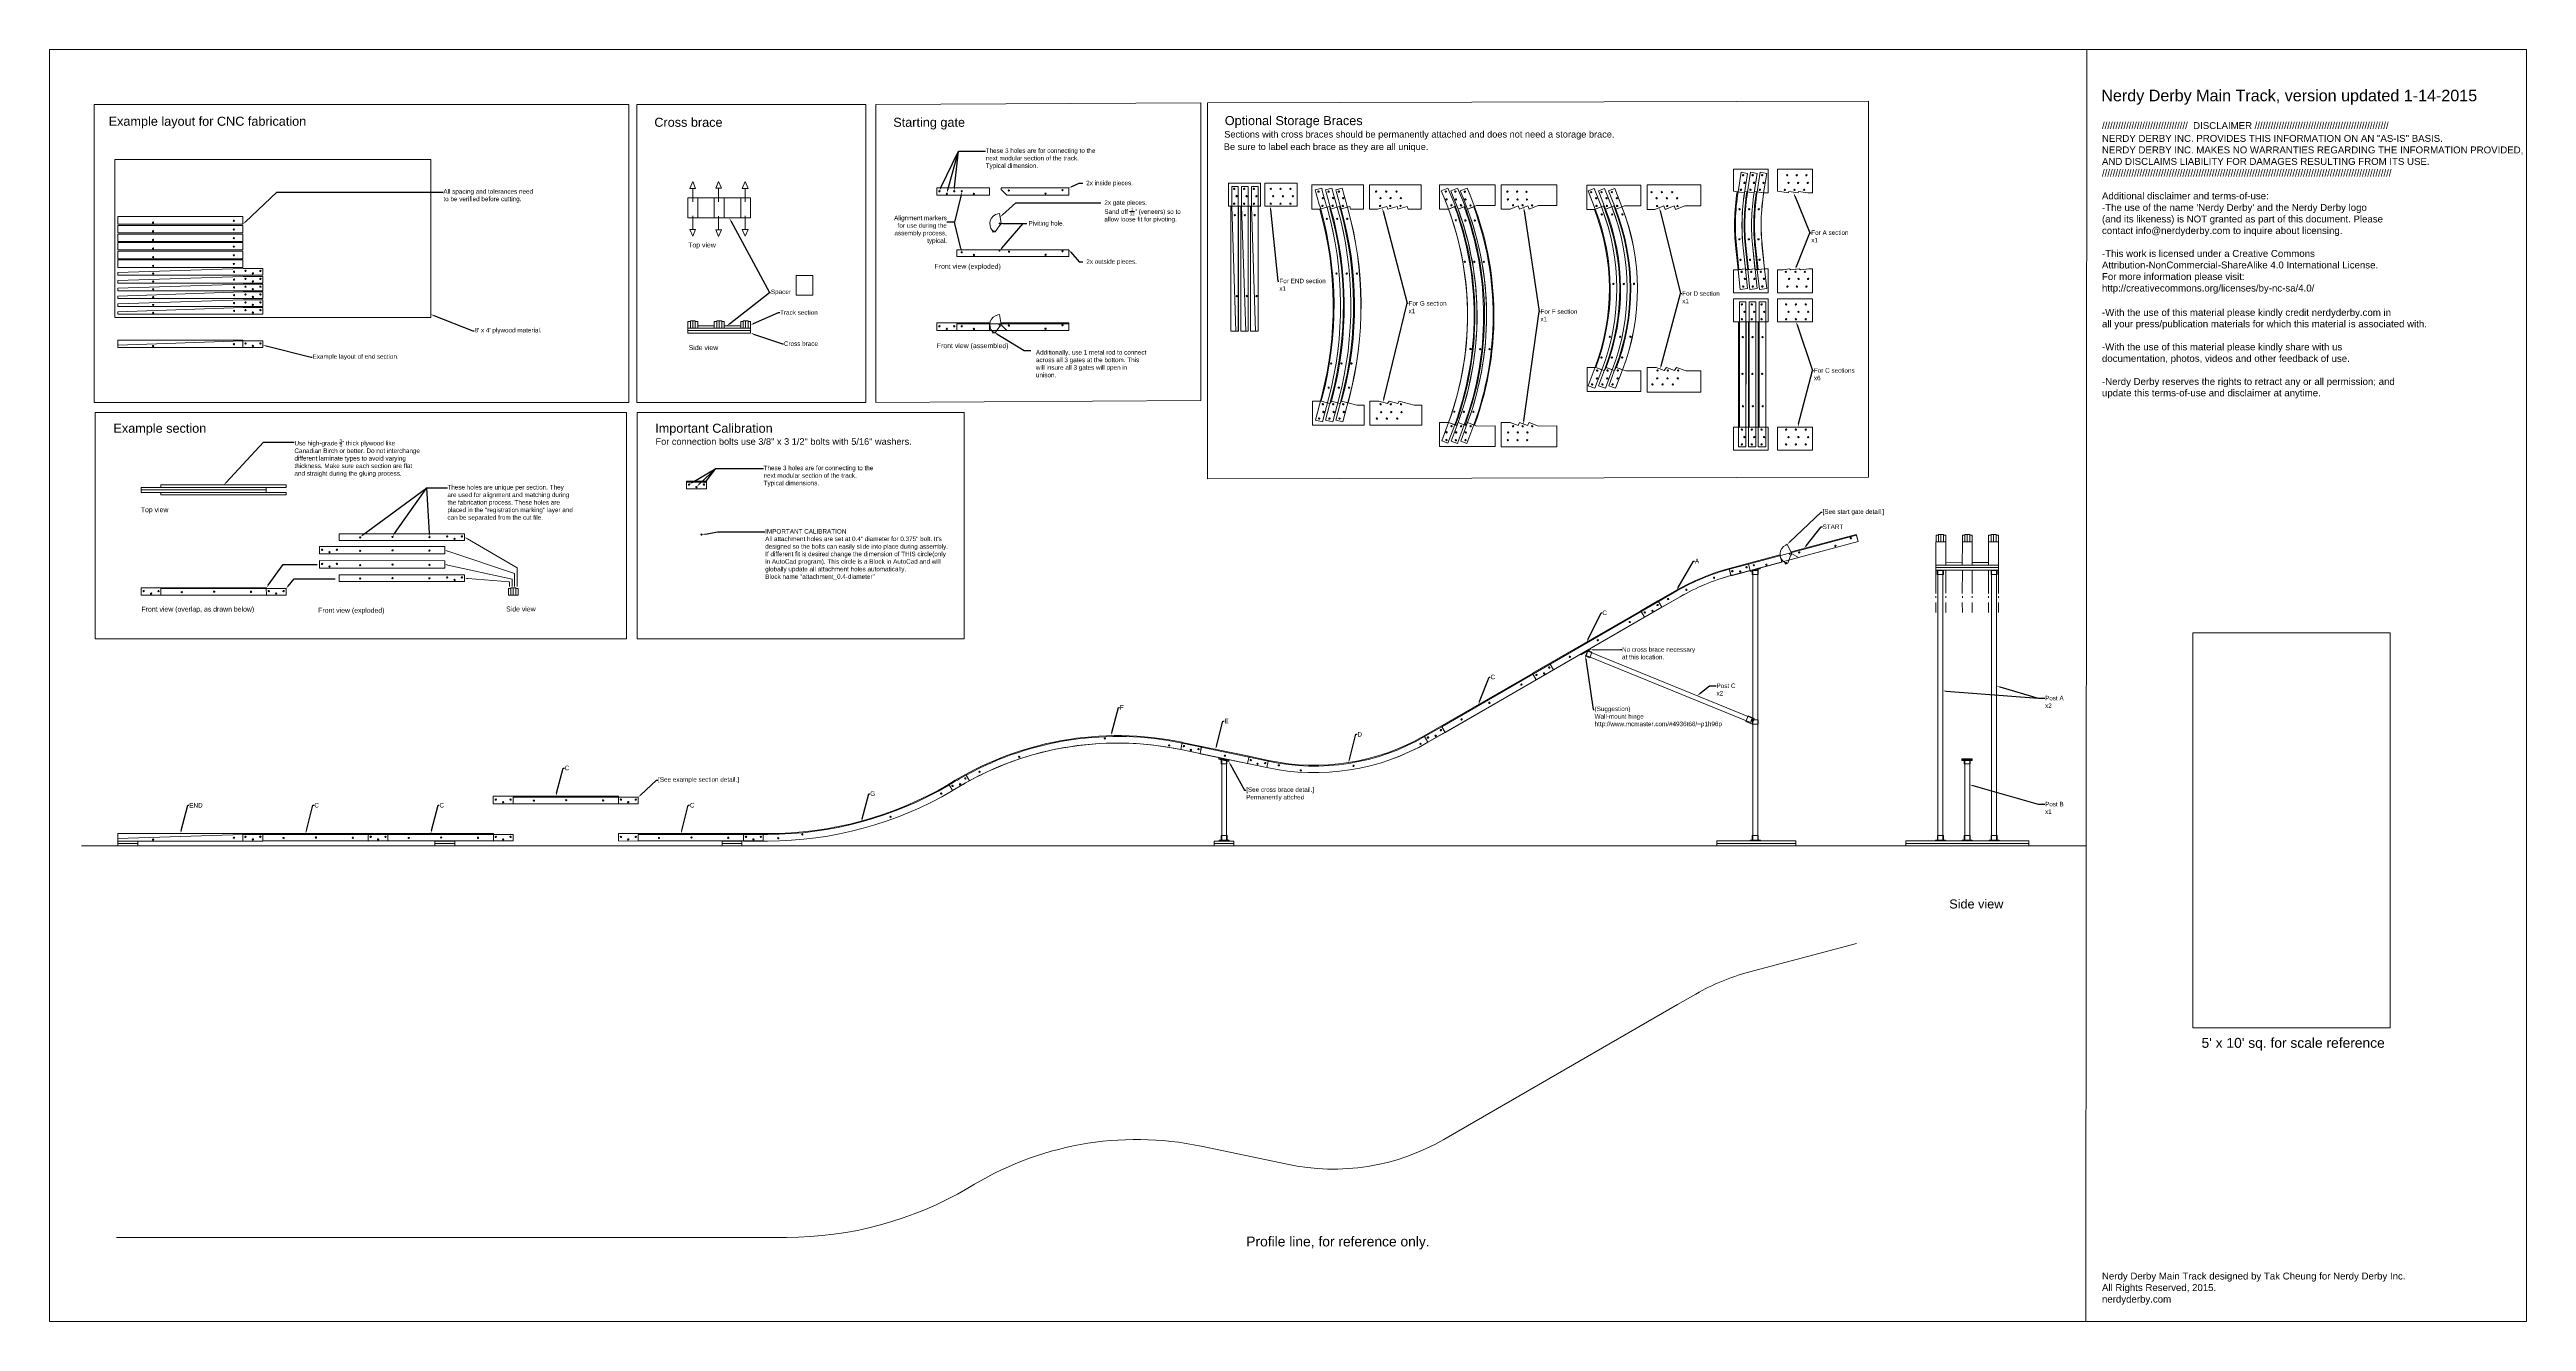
# Model space of a CAD drawing. Header units: millimetres. Extents: x 0 to 39105, y 0 to 9815.
# Drawn here: x 20000 to 39105, y 0 to 9815 of the extents above; entities that cross this region are included whole.
import ezdxf
from ezdxf import colors
from ezdxf.entities.mleader import LeaderData, LeaderLine
from ezdxf.math import Vec2, Vec3

# ---------------------------------------------------------------- set-up
doc = ezdxf.new("R2010")
doc.units = ezdxf.units.MM
for name, color, linetype, lineweight in [('newTrack', 7, 'Continuous', 20), ('notes', 7, 'Continuous', 20), ('registration marking', 7, 'Continuous', 20)]:
    doc.layers.add(name, color=color, linetype=linetype, lineweight=lineweight)
doc.styles.add('Arial', font='arial.ttf')
doc.styles.get("Standard").update_dxf_attribs({"font": 'arial.ttf'})

# ---------------------------------------------------------------- blocks, each defined once
blk = doc.blocks.new('*U24')
at = {"layer": 'newTrack'}
blk.add_circle((0, 0), 0.2, dxfattribs=at)
blk = doc.blocks.new('attachmentPoints_0.4_diameter')
for p in [(-2.25, 0.75), (0, 0), (2.25, 0.75)]:
    blk.add_blockref('*U24', p)
blk = doc.blocks.new('connection block')
at = {"layer": 'newTrack'}
blk.add_line((1642.94, -1241.25), (1648.94, -1241.25), dxfattribs=at)
blk.add_lwpolyline([(1648.94, -1241), (1642.94, -1241), (1642.94, -1243.25), (1648.94, -1243.25)], close=True, dxfattribs=at)
blk.add_blockref('attachmentPoints_0.4_diameter', (1645.94, -1242.75))
blk = doc.blocks.new('A2')
at = {"layer": 'newTrack'}
blk.add_lwpolyline([(1551.68, -1549.83), (1556.83, -1546.86), (1562.47, -1543.61, -0.065543), (1578.44, -1536.99), (1579.03, -1539.16, 0.065543), (1563.59, -1545.55), (1557.96, -1548.81), (1552.81, -1551.78)], format="xyb", close=True, dxfattribs=at)
at = {"layer": 'registration marking', "color": 7, "transparency": 33554687}
for centre in [(1573.88, -1539.8), (1559.93, -1546.26), (1565.48, -1543.45)]:
    blk.add_circle(centre, 0.19, dxfattribs=at)
at = {"rotation": 29.99999995973561}
blk.add_blockref('attachmentPoints_0.4_diameter', (1555.16, -1549.85), dxfattribs=at)
blk = doc.blocks.new('A1')
at = {"layer": 'newTrack'}
blk.add_lwpolyline([(1540.05, -1538.54), (1539.05, -1536.81), (1544.63, -1533.58, -0.065543), (1560.55, -1526.99), (1566.35, -1525.44), (1566.86, -1527.37), (1561.07, -1528.92, 0.065543), (1545.63, -1535.32)], format="xyb", close=True, dxfattribs=at)
at = {"layer": 'registration marking', "color": 7, "transparency": 33554687}
for centre in [(1547.53, -1533.21), (1555.93, -1529.56), (1541.98, -1536.02)]:
    blk.add_circle(centre, 0.19, dxfattribs=at)
at = {"rotation": 15.00000002089087}
blk.add_blockref('attachmentPoints_0.4_diameter', (1563.84, -1527.66), dxfattribs=at)
blk = doc.blocks.new('C1')
at = {"layer": 'newTrack'}
blk.add_lwpolyline([(1541.11, -1570.67), (1508.2, -1589.67), (1507.2, -1587.94), (1540.11, -1568.94)], close=True, dxfattribs=at)
at = {"layer": 'registration marking', "color": 7, "transparency": 33554687}
for centre in [(1531.39, -1575.14), (1513.22, -1585.71), (1521.66, -1580.67)]:
    blk.add_circle(centre, 0.19, dxfattribs=at)
at = {"rotation": 29.99999995973561}
blk.add_blockref('attachmentPoints_0.4_diameter', (1538.26, -1571.74), dxfattribs=at)
blk = doc.blocks.new('C2')
at = {"layer": 'newTrack'}
blk.add_lwpolyline([(1485.86, -1583.83), (1518.77, -1564.83), (1519.9, -1566.78), (1486.99, -1585.78)], close=True, dxfattribs=at)
at = {"layer": 'registration marking', "color": 7, "transparency": 33554687}
for centre in [(1515.38, -1568.25), (1497.2, -1578.82), (1505.65, -1573.78)]:
    blk.add_circle(centre, 0.19, dxfattribs=at)
at = {"rotation": 29.99999995973561}
blk.add_blockref('attachmentPoints_0.4_diameter', (1489.34, -1583.85), dxfattribs=at)
blk = doc.blocks.new('D1')
at = {"layer": 'newTrack'}
blk.add_lwpolyline([(1504.86, -1453.9, 0.186063), (1552.35, -1446.45), (1557.54, -1443.45), (1558.54, -1445.18), (1553.35, -1448.18, -0.186038), (1504.44, -1455.86), (1504.85, -1453.9)], format="xyb", close=True, dxfattribs=at)
at = {"layer": 'registration marking', "color": 7, "transparency": 33554687}
for centre in [(1551.09, -1448.65), (1508.08, -1455.18), (1514.72, -1456.71), (1530.76, -1455.34)]:
    blk.add_circle(centre, 0.19, dxfattribs=at)
at = {"rotation": 29.99999995973561}
blk.add_blockref('attachmentPoints_0.4_diameter', (1555.7, -1446.25), dxfattribs=at)
blk = doc.blocks.new('D2')
at = {"layer": 'newTrack'}
blk.add_lwpolyline([(1438.09, -1496.21), (1432.21, -1494.98), (1432.67, -1492.78), (1438.55, -1494.01, 0.186066), (1485.86, -1486.58), (1486.99, -1488.53, -0.186038)], format="xyb", close=True, dxfattribs=at)
at = {"layer": 'registration marking', "color": 7, "transparency": 33554687}
for centre in [(1484.73, -1489), (1441.72, -1495.52), (1464.4, -1495.69), (1448.36, -1497.06)]:
    blk.add_circle(centre, 0.19, dxfattribs=at)
at = {"rotation": 348.2202802125964}
blk.add_blockref('attachmentPoints_0.4_diameter', (1435.25, -1495.11), dxfattribs=at)
blk = doc.blocks.new('E1')
at = {"layer": 'newTrack'}
blk.add_lwpolyline([(1438.49, -1591.5), (1418.19, -1587.27), (1417.79, -1589.23), (1438.09, -1593.46), (1438.49, -1591.5)], dxfattribs=at)
at = {"layer": 'registration marking', "color": 7, "transparency": 33554687}
blk.add_circle((1425.36, -1589.84), 0.19, dxfattribs=at)
at = {"rotation": 348.2202802125964}
blk.add_blockref('attachmentPoints_0.4_diameter', (1435.25, -1592.36), dxfattribs=at)
blk = doc.blocks.new('E2')
at = {"layer": 'newTrack'}
blk.add_lwpolyline([(1389.4, -1560.52), (1388.94, -1562.73), (1409.24, -1566.96), (1409.7, -1564.76)], close=True, dxfattribs=at)
at = {"layer": 'registration marking', "color": 7, "transparency": 33554687}
blk.add_circle((1402.39, -1564.56), 0.19, dxfattribs=at)
at = {"rotation": 348.2202802125964}
blk.add_blockref('attachmentPoints_0.4_diameter', (1391.98, -1562.85), dxfattribs=at)
blk = doc.blocks.new('F1')
at = {"layer": 'newTrack'}
blk.add_lwpolyline([(1365.05, -1527.24, -0.177849), (1429.18, -1517.78), (1435.05, -1519.01), (1435.46, -1517.05), (1429.58, -1515.82, 0.178024), (1364.04, -1525.51)], format="xyb", close=True, dxfattribs=at)
at = {"layer": 'registration marking', "color": 7, "transparency": 33554687}
for centre in [(1406.13, -1514.42), (1425.68, -1516.53), (1368.1, -1524.55), (1380.15, -1520.03)]:
    blk.add_circle(centre, 0.19, dxfattribs=at)
at = {"rotation": 348.2202802125964}
blk.add_blockref('attachmentPoints_0.4_diameter', (1432.22, -1517.91), dxfattribs=at)
blk = doc.blocks.new('END1')
at = {"layer": 'newTrack'}
blk.add_lwpolyline([(1095.16, -1516.52), (1095.16, -1518.52), (1051.16, -1518.52), (1051.16, -1517.77), (1089.16, -1516.52)], close=True, dxfattribs=at)
at = {"layer": 'registration marking', "color": 7, "transparency": 33554687}
for centre in [(1061.85, -1518.07), (1086.41, -1517.49)]:
    blk.add_circle(centre, 0.19, dxfattribs=at)
blk.add_blockref('attachmentPoints_0.4_diameter', (1092.16, -1518.02))
blk = doc.blocks.new('END2')
at = {"layer": 'newTrack'}
blk.add_lwpolyline([(1133.03, -1530.22), (1095.03, -1530.22), (1095.03, -1527.97), (1133.03, -1527.97), (1133.03, -1530.22), (1133.03, -1527.97)], dxfattribs=at)
at = {"layer": 'registration marking', "color": 7, "transparency": 33554687}
for centre in [(1105.71, -1529.77), (1130.27, -1529.2)]:
    blk.add_circle(centre, 0.19, dxfattribs=at)
blk = doc.blocks.new('F2')
at = {"layer": 'newTrack'}
blk.add_lwpolyline([(1703.41, -2340.18), (1702.95, -2342.38, 0.194368), (1633.66, -2354.87), (1632.52, -2352.93, -0.194178)], format="xyb", close=True, dxfattribs=at)
at = {"layer": 'registration marking', "color": 7, "transparency": 33554687}
for centre in [(1679.9, -2339.01), (1653.92, -2344.63), (1699.46, -2341.12), (1641.88, -2349.15)]:
    blk.add_circle(centre, 0.19, dxfattribs=at)
at = {"rotation": 30.42041245312843}
blk.add_blockref('attachmentPoints_0.4_diameter', (1635.99, -2352.92), dxfattribs=at)
blk = doc.blocks.new('G1')
at = {"layer": 'newTrack'}
blk.add_lwpolyline([(1736.56, -2371.79, 0.015901), (1731.3, -2374.88, -0.133392), (1676.17, -2389.83), (1674.94, -2389.83), (1674.94, -2391.83), (1676.16, -2391.83, 0.133468), (1732.34, -2376.59, -0.016157), (1737.57, -2373.52)], format="xyb", close=True, dxfattribs=at)
at = {"layer": 'registration marking', "color": 7, "transparency": 33554687}
for centre in [(1713.61, -2384.48), (1713.61, -2384.48), (1728.97, -2377.41), (1728.97, -2377.41), (1679.49, -2390.99), (1679.49, -2390.99), (1686.8, -2389.86), (1686.8, -2389.86)]:
    blk.add_circle(centre, 0.19, dxfattribs=at)
at = {"rotation": 30.42041245313343}
blk.add_blockref('attachmentPoints_0.4_diameter', (1734.73, -2374.61), dxfattribs=at)
blk = doc.blocks.new('G2')
at = {"layer": 'newTrack'}
blk.add_lwpolyline([(1493.51, -2345.36), (1493.51, -2347.61), (1500.73, -2347.61, 0.133468), (1556.9, -2332.37, -0.000194), (1556.96, -2332.33), (1555.82, -2330.39, 0.00028), (1555.73, -2330.45, -0.133382), (1500.73, -2345.36), (1493.51, -2345.36)], format="xyb", dxfattribs=at)
at = {"layer": 'registration marking', "color": 7, "transparency": 33554687}
for centre in [(1553.53, -2333.19), (1504.05, -2346.77), (1511.36, -2345.64), (1538.17, -2340.26)]:
    blk.add_circle(centre, 0.19, dxfattribs=at)
blk.add_blockref('attachmentPoints_0.4_diameter', (1496.51, -2347.11))
blk = doc.blocks.new('BASE-BLOCK')
at = {"layer": 'notes'}
for points in [[(1157.03, -575.46), (1163.03, -575.46), (1163.03, -574.71), (1157.03, -574.71)], [(1157.03, -576.21), (1163.03, -576.21), (1163.03, -575.46), (1157.03, -575.46)]]:
    blk.add_lwpolyline(points, close=True, dxfattribs=at)
blk = doc.blocks.new('BASE-BLOCK_24INCH')
at = {"layer": 'notes'}
for p, q in [((1649.15, -561.89), (1625.15, -561.89)), ((1625.15, -561.89), (1625.15, -562.64)), ((1625.15, -562.64), (1649.15, -562.64)), ((1649.15, -562.64), (1625.15, -562.64)), ((1625.15, -562.64), (1625.15, -563.39)), ((1625.15, -563.39), (1649.15, -563.39)), ((1649.15, -563.39), (1625.15, -563.39)), ((1649.15, -562.64), (1649.15, -561.89)), ((1649.15, -563.39), (1649.15, -562.64))]:
    blk.add_line(p, q, dxfattribs=at)
blk = doc.blocks.new('START_1')
at = {"layer": 'newTrack', "color": 7, "linetype": 'Continuous', "lineweight": 5, "transparency": 33554687}
blk.add_lwpolyline([(1657.04, -457.27), (1638.29, -457.27), (1636.57, -455.55), (1636.57, -455.02), (1657.04, -455.02), (1657.04, -457.27), (1657.04, -455.02)], dxfattribs=at)
at = {"layer": 'registration marking', "color": 7, "linetype": 'Continuous', "lineweight": 5, "transparency": 33554687}
for centre in [(1638.89, -455.82), (1650.02, -456.76), (1655.16, -455.71)]:
    blk.add_circle(centre, 0.187, dxfattribs=at)
blk = doc.blocks.new('START_2')
at = {"color": 7, "linetype": 'Continuous', "lineweight": 5, "transparency": 33554687}
blk.add_circle((1624.28, -436.85), 0.188, dxfattribs=at)
at = {"layer": 'newTrack', "color": 7, "linetype": 'Continuous', "lineweight": 5, "transparency": 33554687}
blk.add_line((1632.75, -438.1), (1622.77, -438.1), dxfattribs=at)
blk.add_lwpolyline([(1616.77, -435.85), (1632.75, -435.85), (1632.75, -438.1), (1616.77, -438.1)], close=True, dxfattribs=at)
at = {"layer": 'registration marking', "color": 7, "linetype": 'Continuous', "lineweight": 5, "transparency": 33554687}
for centre in [(1624.28, -436.85), (1627.99, -437.66)]:
    blk.add_circle(centre, 0.187, dxfattribs=at)
blk.add_blockref('attachmentPoints_0.4_diameter', (1619.77, -437.6))
blk = doc.blocks.new('START_3')
at = {"color": 7, "linetype": 'Continuous', "lineweight": 5, "transparency": 33554687}
blk.add_circle((1631.6, -433.73), 0.128, dxfattribs=at)
at = {"layer": 'newTrack', "color": 7, "linetype": 'Continuous', "lineweight": 5, "transparency": 33554687}
blk.add_lwpolyline([(1652.6, -433.48), (1652.6, -435.48), (1618.6, -435.48), (1618.6, -433.48)], close=True, dxfattribs=at)
at = {"layer": 'registration marking', "color": 7, "linetype": 'Continuous', "lineweight": 5, "transparency": 33554687}
for centre, radius in [((1620.11, -434.23), 0.188), ((1620.11, -434.23), 0.187), ((1623.83, -435.03), 0.187), ((1634.46, -434.03), 0.187), ((1645.58, -434.97), 0.187), ((1650.72, -433.92), 0.187)]:
    blk.add_circle(centre, radius, dxfattribs=at)
blk = doc.blocks.new('START_4')
at = {"color": 7, "linetype": 'Continuous', "lineweight": 5, "transparency": 33554687}
blk.add_lwpolyline([(1633.99, -453.25), (1634.07, -453.75), (1634.75, -453.63), (1636.19, -451.62, 0.414214), (1636.6, -451.04), (1636.11, -448.09), (1635.61, -448.17, 0.610914)], format="xyb", close=True, dxfattribs=at)
for centre, radius in [((1636.11, -451.13), 0.128), ((1634.34, -453.45), 0.125)]:
    blk.add_circle(centre, radius, dxfattribs=at)

msp = doc.modelspace()

# ---------------------------------------------------------------- linework, layer by layer
at = {"lineweight": 20}
for p, q in [((24961, 8639), (24961, 8744)), ((25000, 8670), (25000, 8517)), ((25127, 8517), (25127, 8670)), ((25161, 8641), (25161, 8745)), ((25204, 8517), (25204, 8670)), ((25331, 8670), (25331, 8517)), ((25366, 8639), (25366, 8744)), ((24961, 8531), (24961, 8426)), ((25161, 8530), (25161, 8425)), ((25366, 8531), (25366, 8426)), ((34550, 6016), (34550, 5836)), ((34627, 6016), (34626, 5837)), ((34754, 6016), (34753, 5836)), ((34830, 6016), (34829, 5836)), ((34957, 6016), (34956, 5836)), ((35033, 6016), (35033, 5836)), ((34550, 5798), (34550, 5618)), ((34627, 5798), (34626, 5619)), ((34754, 5798), (34753, 5618)), ((34830, 5798), (34830, 5618)), ((34957, 5798), (34957, 5618)), ((35033, 5798), (35033, 5618)), ((34550, 5598), (34550, 5584)), ((34550, 5472), (34550, 5549)), ((34627, 5472), (34626, 5549)), ((34627, 5598), (34627, 5584)), ((34754, 5472), (34753, 5549)), ((34754, 5598), (34754, 5584)), ((34830, 5598), (34830, 5584)), ((34830, 5472), (34830, 5549)), ((34957, 5598), (34957, 5584)), ((34957, 5472), (34957, 5549)), ((35033, 5598), (35033, 5584)), ((35033, 5472), (35033, 5549)), ((20247, 3670), (35709, 3670))]:
    msp.add_line(p, q, dxfattribs=at)
at = {"linetype": 'ByBlock', "lineweight": 20}
for p, q in [((24934, 7716), (24934, 7716)), ((24953, 7722), (24953, 7722)), ((24972, 7722), (24972, 7722)), ((24993, 7716), (24993, 7716)), ((25137, 7716), (25137, 7716)), ((25157, 7722), (25157, 7722)), ((25175, 7722), (25175, 7722)), ((25197, 7716), (25197, 7716)), ((25340, 7716), (25340, 7716)), ((25360, 7722), (25360, 7722)), ((25378, 7722), (25378, 7722)), ((25400, 7716), (25400, 7716)), ((34560, 6067), (34560, 6067)), ((34580, 6073), (34580, 6073)), ((34598, 6073), (34598, 6073)), ((34620, 6067), (34620, 6067)), ((34763, 6067), (34763, 6067)), ((34783, 6073), (34783, 6073)), ((34801, 6073), (34801, 6073)), ((34823, 6067), (34823, 6067)), ((34966, 6067), (34966, 6067)), ((34986, 6073), (34986, 6073)), ((35005, 6073), (35005, 6073)), ((35026, 6067), (35026, 6067)), ((23548, 5655), (23548, 5655)), ((23568, 5662), (23568, 5662)), ((23586, 5662), (23586, 5662)), ((23608, 5655), (23608, 5655))]:
    msp.add_line(p, q, dxfattribs=at)
at = {"lineweight": 20}
for points in [[(22941, 8966), (22941, 7747), (20503, 7747), (20503, 8966)], [(24961, 8796), (24938, 8744), (24983, 8744)], [(25161, 8798), (25139, 8745), (25184, 8745)], [(25366, 8797), (25343, 8744), (25389, 8744)], [(33148, 8709), (33150, 8720), (33221, 8709), (33257, 8709), (33257, 8893), (32988, 8893), (32988, 8722), (33074, 8709), (33076, 8720)], [(33488, 8709), (33490, 8720), (33561, 8709), (33597, 8709), (33597, 8893), (33328, 8893), (33328, 8722), (33414, 8709), (33416, 8720)], [(25407, 8670), (25407, 8517), (24924, 8517), (24924, 8670)], [(29093, 8607), (29093, 8784), (29341, 8784), (29341, 8607)], [(29374, 8607), (29374, 8784), (29622, 8784), (29622, 8607)], [(31150, 8771), (30722, 8771), (30722, 8584), (30791, 8584), (30854, 8609), (30864, 8583), (30928, 8609), (30938, 8583), (31006, 8611), (31150, 8611)], [(31625, 8772), (31197, 8772), (31197, 8584), (31266, 8584), (31329, 8609), (31339, 8583), (31403, 8609), (31413, 8583), (31481, 8611), (31625, 8611)], [(32273, 8609), (32148, 8609), (32075, 8581), (32066, 8608), (31996, 8581), (31986, 8608), (31917, 8581), (31857, 8581), (31857, 8769), (32273, 8769)], [(32738, 8609), (32613, 8609), (32541, 8581), (32531, 8608), (32461, 8581), (32451, 8608), (32382, 8581), (32322, 8581), (32322, 8772), (32738, 8772)], [(24961, 8374), (24938, 8426), (24983, 8426)], [(25161, 8372), (25139, 8425), (25184, 8425)], [(25366, 8374), (25343, 8426), (25389, 8426)], [(32988, 7714), (32988, 7892), (33257, 7892), (33257, 7714)], [(33328, 7714), (33328, 7892), (33597, 7892), (33597, 7714)], [(24924, 7716), (24943, 7716), (24943, 7665), (24924, 7665)], [(25407, 7665), (25407, 7646), (24924, 7646), (24924, 7665)], [(25407, 7646), (25407, 7627), (24924, 7627), (24924, 7646)], [(24943, 7722), (24962, 7722), (24962, 7665), (24943, 7665)], [(24962, 7722), (24981, 7722), (24981, 7665), (24962, 7665)], [(24981, 7716), (25000, 7716), (25000, 7665), (24981, 7665)], [(25127, 7684), (25127, 7665), (25000, 7665), (25000, 7684)], [(25127, 7716), (25146, 7716), (25146, 7665), (25127, 7665)], [(25146, 7722), (25166, 7722), (25166, 7665), (25146, 7665)], [(25166, 7722), (25185, 7722), (25185, 7665), (25166, 7665)], [(25185, 7716), (25204, 7716), (25204, 7665), (25185, 7665)], [(25331, 7684), (25331, 7665), (25204, 7665), (25204, 7684)], [(25331, 7716), (25350, 7716), (25350, 7665), (25331, 7665)], [(25350, 7722), (25369, 7722), (25369, 7665), (25350, 7665)], [(25369, 7722), (25388, 7722), (25388, 7665), (25369, 7665)], [(25388, 7716), (25407, 7716), (25407, 7665), (25388, 7665)], [(32273, 7335), (32159, 7335), (32085, 7362), (32070, 7339), (32006, 7362), (31990, 7339), (31927, 7362), (31859, 7362), (31859, 7176), (32273, 7176)], [(32738, 7335), (32624, 7335), (32550, 7362), (32535, 7339), (32471, 7362), (32455, 7339), (32392, 7362), (32324, 7362), (32324, 7172), (32738, 7172)], [(29876, 7084), (29809, 7102), (29741, 7102), (29741, 6916), (30139, 6916), (30139, 7071), (30083, 7071), (29966, 7102), (29955, 7084), (29887, 7102)], [(30321, 7084), (30253, 7102), (30185, 7102), (30185, 6916), (30584, 6916), (30584, 7071), (30527, 7071), (30410, 7102), (30399, 7084), (30332, 7102)], [(31150, 6751), (30722, 6751), (30722, 6937), (30791, 6937), (30852, 6915), (30864, 6937), (30925, 6915), (30938, 6937), (31009, 6910), (31150, 6911)], [(31625, 6749), (31197, 6749), (31197, 6937), (31266, 6937), (31327, 6915), (31339, 6937), (31400, 6915), (31413, 6937), (31484, 6910), (31625, 6911)], [(32988, 6724), (32988, 6902), (33257, 6902), (33257, 6724)], [(33328, 6724), (33328, 6902), (33597, 6902), (33597, 6724)], [(21672, 6436), (21672, 6417), (20706, 6417), (20706, 6436)], [(21672, 6417), (21672, 6398), (20706, 6398), (20706, 6417)], [(21824, 6455), (21824, 6436), (20859, 6436), (20859, 6455)], [(21824, 6398), (21824, 6379), (20859, 6379), (20859, 6398)], [(34551, 6067), (34570, 6067), (34570, 6016), (34551, 6016)], [(34570, 6073), (34589, 6073), (34589, 6016), (34570, 6016)], [(34589, 6073), (34608, 6073), (34608, 6016), (34589, 6016)], [(34608, 6067), (34627, 6067), (34627, 6016), (34608, 6016)], [(34754, 6067), (34773, 6067), (34773, 6016), (34754, 6016)], [(34773, 6073), (34792, 6073), (34792, 6016), (34773, 6016)], [(34792, 6073), (34811, 6073), (34811, 6016), (34792, 6016)], [(34811, 6067), (34830, 6067), (34830, 6016), (34811, 6016)], [(34957, 6067), (34976, 6067), (34976, 6016), (34957, 6016)], [(34976, 6073), (34995, 6073), (34995, 6016), (34976, 6016)], [(34995, 6073), (35014, 6073), (35014, 6016), (34995, 6016)], [(35014, 6067), (35033, 6067), (35033, 6016), (35014, 6016)], [(33133, 5798), (33133, 5763), (33179, 5763), (33179, 5798)], [(33176, 5795), (33176, 3715), (33138, 3715), (33138, 5795)], [(35033, 5836), (35033, 5817), (34550, 5817), (34550, 5836)], [(35033, 5817), (35033, 5798), (34550, 5798), (34550, 5817)], [(34561, 5798), (34561, 5763), (34608, 5763), (34608, 5798)], [(34604, 5795), (34604, 3715), (34566, 3715), (34566, 5795)], [(34753, 5855), (34753, 5836), (34626, 5837), (34626, 5856)], [(34957, 5856), (34957, 5837), (34829, 5837), (34829, 5856)], [(35022, 5798), (35022, 5763), (34976, 5763), (34976, 5798)], [(34980, 5795), (34980, 3715), (35018, 3715), (35018, 5795)], [(23539, 5655), (23558, 5655), (23558, 5605), (23539, 5605)], [(23558, 5662), (23577, 5662), (23577, 5605), (23558, 5605)], [(23577, 5662), (23596, 5662), (23596, 5605), (23577, 5605)], [(23596, 5655), (23615, 5655), (23615, 5605), (23596, 5605)], [(31811, 5150), (31814, 5144), (31882, 5183), (31878, 5189)], [(31847, 5135), (31880, 5122), (31897, 5165), (31865, 5178)], [(31866, 5173), (33133, 4656), (33119, 4621), (31852, 5138)], [(33149, 4653), (33102, 4673), (33085, 4630), (33132, 4610)], [(33180, 4609), (33180, 4644), (33134, 4644), (33134, 4609)], [(29020, 4345), (29018, 4338), (29095, 4322), (29096, 4329)], [(29021, 4351), (29020, 4345), (29096, 4329), (29098, 4335)], [(29036, 4337), (29036, 4302), (29082, 4302), (29082, 4337)], [(29079, 4334), (29079, 3715), (29041, 3715), (29041, 4334)], [(29099, 3708), (29099, 3715), (29021, 3715), (29021, 3708)], [(29083, 3715), (29083, 3749), (29037, 3749), (29037, 3715)], [(33196, 3708), (33196, 3715), (33118, 3715), (33118, 3708)], [(33180, 3715), (33180, 3749), (33133, 3749), (33133, 3715)], [(34624, 3708), (34624, 3715), (34546, 3715), (34546, 3708)], [(34608, 3715), (34608, 3749), (34562, 3749), (34562, 3715)], [(34960, 3708), (34960, 3715), (35038, 3715), (35038, 3708)], [(34976, 3715), (34976, 3749), (35022, 3749), (35022, 3715)]]:
    msp.add_lwpolyline(points, close=True, dxfattribs=at)
for points in [[(29956, 8583), (29950, 8604), (29877, 8583), (29872, 8604), (29799, 8583), (29737, 8583), (29737, 8771), (30135, 8771), (30135, 8583), (30034, 8583), (30029, 8604), (29956, 8583)], [(30400, 8583), (30395, 8604), (30322, 8583), (30316, 8604), (30243, 8583), (30181, 8583), (30181, 8771), (30580, 8771), (30580, 8583), (30479, 8583), (30473, 8604), (30400, 8583)], [(25887, 8071), (25760, 8071), (25760, 7919), (25887, 7919), (25887, 8071)], [(33081, 8122), (33092, 8115), (33155, 8122), (33165, 8115), (33229, 8122), (33257, 8122), (33257, 7939), (32988, 7939), (32988, 8116), (33031, 8116), (33081, 8122)], [(33421, 8122), (33432, 8115), (33495, 8122), (33505, 8115), (33569, 8122), (33597, 8122), (33597, 7939), (33328, 7939), (33328, 8116), (33371, 8116), (33421, 8122)]]:
    msp.add_lwpolyline(points, dxfattribs=at)
at = {"color": 252, "lineweight": 20, "true_color": 0x939598}
for points in [[(34751, 4343), (34751, 4336), (34829, 4337), (34829, 4343)], [(34751, 4336), (34751, 4329), (34829, 4330), (34829, 4337)], [(34768, 4337), (34768, 4302), (34815, 4302), (34815, 4337)], [(34811, 4334), (34811, 3715), (34773, 3715), (34773, 4334)], [(34831, 3708), (34831, 3715), (34753, 3715), (34753, 3708)], [(34815, 3715), (34815, 3749), (34769, 3749), (34769, 3715)]]:
    msp.add_lwpolyline(points, close=True, dxfattribs=at)
at = {"layer": 'newTrack', "lineweight": 20}
for points in [[(33117, 5795), (33119, 5788), (33194, 5808), (33192, 5815)], [(34317, 3689), (35267, 3689), (35267, 3708), (34317, 3708)], [(34317, 3670), (35267, 3670), (35267, 3689), (34317, 3689)]]:
    msp.add_lwpolyline(points, close=True, dxfattribs=at)
msp.add_lwpolyline([(33938, 2918), (33104, 2695, 0.065543), (32699, 2527), (32556, 2445), (30754, 1404, -0.186063), (29547, 1214), (28883, 1353, 0.194501), (27084, 1028, -0.133369), (25684, 649), (20516, 649)], format="xyb", dxfattribs=at)
at = {"layer": 'notes', "lineweight": 20, "transparency": 33554687}
msp.add_line((35713, 9815), (35707, 0), dxfattribs=at)
at = {"layer": 'notes', "color": 7, "linetype": 'Continuous', "lineweight": 20, "transparency": 33554687, "flags": 128}
for points in [[(20000, 9815), (39105, 9815), (39105, 0), (20000, 0)], [(20345, 9390), (24467, 9390), (24467, 7092), (20345, 7092)], [(24531, 9390), (26296, 9390), (26296, 7092), (24531, 7092)], [(26374, 9390), (28880, 9404), (28880, 7106), (26374, 7092)], [(28931, 9404), (34029, 9418), (34029, 6516), (28931, 6503)], [(20353, 7015), (24449, 7015), (24449, 5268), (20353, 5268)], [(24532, 7015), (27054, 7015), (27054, 5268), (24532, 5268)]]:
    msp.add_lwpolyline(points, close=True, dxfattribs=at)
at = {"layer": 'notes', "linetype": 'ByBlock', "lineweight": 20, "transparency": 33554687}
for points in [[(23072, 5944), (23587, 5773), (23586, 5671)], [(23223, 6040), (23608, 5815), (23608, 5671)], [(23073, 5837), (23568, 5728), (23568, 5671)], [(23226, 5733), (23548, 5708), (23548, 5671)]]:
    msp.add_lwpolyline(points, dxfattribs=at)
at = {"layer": 'notes', "lineweight": 20, "transparency": 33554687}
msp.add_lwpolyline([(38055, 5313), (38055, 2265), (36531, 2265), (36531, 5313)], close=True, dxfattribs=at)
for points in [[(23071, 5940), (23048, 5952), (23074, 5948)], [(23221, 6036), (23201, 6052), (23225, 6043)], [(23072, 5833), (23048, 5843), (23074, 5841)], [(23226, 5729), (23201, 5735), (23226, 5737)]]:
    msp.add_solid(points, dxfattribs=at)

# ---------------------------------------------------------------- block references
at = {"lineweight": 20}
for name, p, xscale, yscale, zscale, rotation in [('A1', (-18487, -11828), 25.4, 25.4, 25.4, 66.1217213024327), ('A1', (-18414, -11828), 25.4, 25.4, 25.4, 66.1217213024327), ('A1', (-18340, -11828), 25.4, 25.4, 25.4, 66.1217213024327), ('attachmentPoints_0.4_diameter', (33073, 8786), 25.4, 25.4, 25.4, 81.12172132332329), ('attachmentPoints_0.4_diameter', (33147, 8786), 25.4, 25.4, 25.4, 81.12172132332329), ('attachmentPoints_0.4_diameter', (33220, 8786), 25.4, 25.4, 25.4, 81.12172132332329), ('attachmentPoints_0.4_diameter', (33413, 8786), 25.4, 25.4, 25.4, 81.12172132332329), ('attachmentPoints_0.4_diameter', (33487, 8786), 25.4, 25.4, 25.4, 81.12172132332329), ('attachmentPoints_0.4_diameter', (33561, 8786), 25.4, 25.4, 25.4, 81.12172132332329), ('END2', (-9698, -20172), 25.4, 25.4, 25.4, 89.99999994949653), ('END1', (-9401, -19058), 25.4, 25.4, 25.4, 89.99999994949653), ('attachmentPoints_0.4_diameter', (29156, 8683), 25.4, 25.4, 25.4, 90), ('END2', (-9622, -20172), 25.4, 25.4, 25.4, 89.99999994949653), ('END1', (-9325, -19058), 25.4, 25.4, 25.4, 89.99999994949653), ('attachmentPoints_0.4_diameter', (29233, 8683), 25.4, 25.4, 25.4, 90), ('END2', (-9546, -20172), 25.4, 25.4, 25.4, 89.99999994949653), ('END1', (-9249, -19058), 25.4, 25.4, 25.4, 89.99999994949653), ('attachmentPoints_0.4_diameter', (29309, 8683), 25.4, 25.4, 25.4, 90), ('G1', (-39720, -18598), 25.4, 25.4, 25.4, 75.26052385392865), ('G2', (-37500, -14574), 25.4, 25.4, 25.4, 75.26052385392865), ('attachmentPoints_0.4_diameter', (29438, 8683), 25.4, 25.4, 25.4, 90), ('G1', (-39641, -18598), 25.4, 25.4, 25.4, 75.26052385392865), ('G2', (-37421, -14574), 25.4, 25.4, 25.4, 75.26052385392865), ('attachmentPoints_0.4_diameter', (29514, 8683), 25.4, 25.4, 25.4, 90), ('G1', (-39562, -18598), 25.4, 25.4, 25.4, 75.26052385392865), ('G2', (-37343, -14574), 25.4, 25.4, 25.4, 75.26052385392865), ('attachmentPoints_0.4_diameter', (29590, 8683), 25.4, 25.4, 25.4, 90), ('attachmentPoints_0.4_diameter', (29821, 8669), 25.4, 25.4, 25.4, 105.6809363070623), ('attachmentPoints_0.4_diameter', (29900, 8669), 25.4, 25.4, 25.4, 105.6809363070623), ('attachmentPoints_0.4_diameter', (29978, 8669), 25.4, 25.4, 25.4, 105.6809363070623), ('attachmentPoints_0.4_diameter', (30266, 8669), 25.4, 25.4, 25.4, 105.6809363070623), ('attachmentPoints_0.4_diameter', (30344, 8669), 25.4, 25.4, 25.4, 105.6809363070623), ('attachmentPoints_0.4_diameter', (30423, 8669), 25.4, 25.4, 25.4, 105.6809363070623), ('F2', (95961, 41050), 25.4, 25.4, 25.4, 261.6112563868035), ('F1', (74226, 37226), 25.4, 25.4, 25.4, 261.6112563868035), ('F2', (96035, 41049), 25.4, 25.4, 25.4, 261.6112563868035), ('F1', (74299, 37225), 25.4, 25.4, 25.4, 261.6112563868035), ('F2', (96108, 41049), 25.4, 25.4, 25.4, 261.6112563868035), ('F1', (74373, 37225), 25.4, 25.4, 25.4, 261.6112563868035), ('attachmentPoints_0.4_diameter', (30774, 8659), 25.4, 25.4, 25.4, 292.0316688399319), ('attachmentPoints_0.4_diameter', (30847, 8659), 25.4, 25.4, 25.4, 292.0316688399319), ('attachmentPoints_0.4_diameter', (30921, 8658), 25.4, 25.4, 25.4, 292.0316688399319), ('attachmentPoints_0.4_diameter', (31249, 8659), 25.4, 25.4, 25.4, 292.0316688399319), ('attachmentPoints_0.4_diameter', (31323, 8659), 25.4, 25.4, 25.4, 292.0316688399319), ('attachmentPoints_0.4_diameter', (31396, 8658), 25.4, 25.4, 25.4, 292.0316688399319), ('D1', (-10375, -24815), 25.4, 25.4, 25.4, 81.2727167512081), ('D2', (-11132, -22994), 25.4, 25.4, 25.4, 81.2727167512081), ('D1', (-10295, -24815), 25.4, 25.4, 25.4, 81.2727167512081), ('D2', (-11052, -22994), 25.4, 25.4, 25.4, 81.2727167512081), ('D1', (-10216, -24815), 25.4, 25.4, 25.4, 81.2727167512081), ('D2', (-10973, -22994), 25.4, 25.4, 25.4, 81.2727167512081), ('attachmentPoints_0.4_diameter', (31930, 8668), 25.4, 25.4, 25.4, 111.272716710944), ('attachmentPoints_0.4_diameter', (32010, 8668), 25.4, 25.4, 25.4, 111.272716710944), ('attachmentPoints_0.4_diameter', (32089, 8668), 25.4, 25.4, 25.4, 111.272716710944), ('attachmentPoints_0.4_diameter', (32396, 8668), 25.4, 25.4, 25.4, 111.272716710944), ('attachmentPoints_0.4_diameter', (32475, 8668), 25.4, 25.4, 25.4, 111.272716710944), ('attachmentPoints_0.4_diameter', (32554, 8668), 25.4, 25.4, 25.4, 111.272716710944), ('A2', (-18910, -12140), 25.4, 25.4, 25.4, 66.1217213024327), ('A2', (-18836, -12140), 25.4, 25.4, 25.4, 66.1217213024327), ('A2', (-18762, -12140), 25.4, 25.4, 25.4, 66.1217213024327), ('attachmentPoints_0.4_diameter', (33077, 8045), 25.4, 25.4, 25.4, 96.12172126216781), ('attachmentPoints_0.4_diameter', (33150, 8045), 25.4, 25.4, 25.4, 96.12172126216781), ('attachmentPoints_0.4_diameter', (33224, 8045), 25.4, 25.4, 25.4, 96.12172126216781), ('attachmentPoints_0.4_diameter', (33417, 8045), 25.4, 25.4, 25.4, 96.12172126216781), ('attachmentPoints_0.4_diameter', (33491, 8045), 25.4, 25.4, 25.4, 96.12172126216781), ('attachmentPoints_0.4_diameter', (33564, 8045), 25.4, 25.4, 25.4, 96.12172126216781), ('C1', (-21037, -6085), 25.4, 25.4, 25.4, 60.00000004026374), ('C1', (-20961, -6085), 25.4, 25.4, 25.4, 60.00000004026374), ('C1', (-20885, -6085), 25.4, 25.4, 25.4, 60.00000004026374), ('attachmentPoints_0.4_diameter', (33073, 7791), 25.4, 25.4, 25.4, 90), ('attachmentPoints_0.4_diameter', (33149, 7791), 25.4, 25.4, 25.4, 90), ('attachmentPoints_0.4_diameter', (33225, 7791), 25.4, 25.4, 25.4, 90), ('attachmentPoints_0.4_diameter', (33413, 7791), 25.4, 25.4, 25.4, 90), ('attachmentPoints_0.4_diameter', (33489, 7791), 25.4, 25.4, 25.4, 90), ('attachmentPoints_0.4_diameter', (33565, 7791), 25.4, 25.4, 25.4, 90), ('C2', (-20682, -5821), 25.4, 25.4, 25.4, 60.00000004026374), ('C2', (-20606, -5821), 25.4, 25.4, 25.4, 60.00000004026374), ('C2', (-20530, -5821), 25.4, 25.4, 25.4, 60.00000004026374), ('attachmentPoints_0.4_diameter', (31936, 7278), 25.4, 25.4, 25.4, 69.49299696380434), ('attachmentPoints_0.4_diameter', (32015, 7278), 25.4, 25.4, 25.4, 69.49299696380434), ('attachmentPoints_0.4_diameter', (32094, 7278), 25.4, 25.4, 25.4, 69.49299696380434), ('attachmentPoints_0.4_diameter', (32401, 7278), 25.4, 25.4, 25.4, 69.49299696380434), ('attachmentPoints_0.4_diameter', (32480, 7278), 25.4, 25.4, 25.4, 69.49299696380434), ('attachmentPoints_0.4_diameter', (32559, 7278), 25.4, 25.4, 25.4, 69.49299696380434), ('attachmentPoints_0.4_diameter', (29826, 7018), -25.4, 25.4, 25.4, 75.26301600393988), ('attachmentPoints_0.4_diameter', (29905, 7018), -25.4, 25.4, 25.4, 75.26301600393988), ('attachmentPoints_0.4_diameter', (29983, 7018), -25.4, 25.4, 25.4, 75.26301600393988), ('attachmentPoints_0.4_diameter', (30271, 7018), -25.4, 25.4, 25.4, 75.26301600393988), ('attachmentPoints_0.4_diameter', (30349, 7018), -25.4, 25.4, 25.4, 75.26301600393988), ('attachmentPoints_0.4_diameter', (30428, 7018), -25.4, 25.4, 25.4, 75.26301600393988), ('attachmentPoints_0.4_diameter', (30776, 6861), 25.40000000000001, 25.40000000000001, 25.40000000000001, 249.8315365994013), ('attachmentPoints_0.4_diameter', (30850, 6861), 25.40000000000001, 25.40000000000001, 25.40000000000001, 249.8315365994013), ('attachmentPoints_0.4_diameter', (30924, 6861), 25.40000000000001, 25.40000000000001, 25.40000000000001, 249.8315365994013), ('attachmentPoints_0.4_diameter', (31251, 6861), 25.40000000000001, 25.40000000000001, 25.40000000000001, 249.8315365994013), ('attachmentPoints_0.4_diameter', (31325, 6861), 25.40000000000001, 25.40000000000001, 25.40000000000001, 249.8315365994013), ('attachmentPoints_0.4_diameter', (31399, 6861), 25.40000000000001, 25.40000000000001, 25.40000000000001, 249.8315365994013), ('attachmentPoints_0.4_diameter', (33073, 6825), 25.4, 25.4, 25.4, 90), ('attachmentPoints_0.4_diameter', (33149, 6825), 25.4, 25.4, 25.4, 90), ('attachmentPoints_0.4_diameter', (33225, 6825), 25.4, 25.4, 25.4, 90), ('attachmentPoints_0.4_diameter', (33413, 6825), 25.4, 25.4, 25.4, 90), ('attachmentPoints_0.4_diameter', (33489, 6825), 25.4, 25.4, 25.4, 90), ('attachmentPoints_0.4_diameter', (33565, 6825), 25.4, 25.4, 25.4, 90), ('C2', (9513, 59691), 25.4, 25.4, 25.4, 330.0000000402641), ('C1', (9248, 60149), 25.4, 25.4, 25.4, 330.0000000402641), ('C2', (9513, 59581), 25.4, 25.4, 25.4, 330.0000000402641), ('C1', (9248, 59832), 25.4, 25.4, 25.4, 330.0000000402641), ('C2', (8137, 59372), 25.4, 25.4, 25.4, 330.0000000402641), ('C1', (7872, 59727), 25.4, 25.4, 25.4, 330.0000000402641)]:
    msp.add_blockref(name, p, dxfattribs=dict(at, xscale=xscale, yscale=yscale, zscale=zscale, rotation=rotation))
at = {"lineweight": 20, "xscale": 25.4, "yscale": 25.4, "zscale": 25.4}
for name, p in [('START_2', (-14221, 19818)), ('START_1', (-14228, 20305)), ('END2', (-7287, 47336)), ('END2', (-7287, 47269)), ('START_4', (-14229, 19931)), ('END2', (-7287, 47202)), ('END2', (-7287, 47136)), ('END2', (-7287, 47069)), ('START_3', (-14115, 19280)), ('END2', (-7287, 47002)), ('END1', (-6172, 46645)), ('END1', (-6172, 46584)), ('END1', (-6172, 46524)), ('END1', (-6172, 46464)), ('END1', (-6172, 46403)), ('END1', (-6172, 46343)), ('START_2', (-14221, 18776)), ('START_3', (-14115, 18709)), ('START_4', (-14229, 19151)), ('START_1', (-14228, 19263)), ('END2', (-7287, 46383)), ('END1', (-6172, 46086)), ('connection block', (-16817, 38005)), ('*U24', (25029, 6072))]:
    msp.add_blockref(name, p, dxfattribs=at)
at = {"layer": 'newTrack', "lineweight": 20, "xscale": 25.4, "yscale": 25.4, "zscale": 25.4}
for name, p, rotation in [('START_3', (-9458, 5838), 14.99999999999672), ('START_4', (-9683, 6235), 14.99999999999672), ('START_1', (-9710, 6344), 14.99999999999672), ('START_2', (-9577, 5875), 14.99999999999672), ('C2', (10853, 57763), 330.0000000402641), ('C1', (10588, 58118), 330.0000000402641), ('C2', (8922, 57475), 330.0000000402641), ('C1', (8658, 57830), 330.0000000402641), ('C2', (9888, 57475), 330.0000000402641), ('C1', (9623, 57830), 330.0000000402641), ('C2', (11818, 57475), 330.0000000402641), ('C1', (11553, 57830), 330.0000000402641)]:
    msp.add_blockref(name, p, dxfattribs=dict(at, rotation=rotation))
for name, p in [('A2', (-7138, 44850)), ('A1', (-6682, 44590)), ('C1', (-6709, 45406)), ('C2', (-6302, 45231)), ('C2', (-7138, 44748)), ('C1', (-7544, 44923)), ('F2', (-14530, 63910)), ('D1', (-8823, 41253)), ('F1', (-7576, 42965)), ('E2', (-6554, 44106)), ('E1', (-7138, 44748)), ('D2', (-7138, 42278)), ('G1', (-17038, 64460)), ('G2', (-12582, 63337)), ('END2', (-7287, 42575)), ('END1', (-6172, 42278))]:
    msp.add_blockref(name, p, dxfattribs=at)
at = {"layer": 'notes', "lineweight": 20, "transparency": 33554687, "xscale": 25.4, "yscale": 25.4, "zscale": 25.4}
for name, p in [('BASE-BLOCK', (-8861, 18305)), ('BASE-BLOCK', (-6416, 18305)), ('BASE-BLOCK', (-4200, 18305)), ('BASE-BLOCK', (-405, 18305)), ('BASE-BLOCK_24INCH', (-8418, 17980))]:
    msp.add_blockref(name, p, dxfattribs=at)

# ---------------------------------------------------------------- texts
at = {"layer": 'notes', "lineweight": 20, "transparency": 33554687, "style": 'Arial'}
for s, height, p in [('Nerdy Derby Main Track, version updated 1-14-2015', 88.9, (35826, 9416)), ('Example layout for CNC fabrication', 69.85, (20456, 9227)), ('Cross brace', 69.85, (24665, 9219)), ('Starting gate', 69.85, (26508, 9219)), ('Sections with cross braces should be permanently attached and does not need a storage brace.', 50.8, (29061, 9136)), ('Optional Storage Braces', 69.85, (29065, 9232)), ('////////////////////////////////  DISCLAIMER', 53.28, (35831, 9202)), ('//////////////////////////////////////////////////', 53.28, (37008, 9202)), ('Be sure to label each brace as they are all unique.', 50.8, (29058, 9040)), ('NERDY DERBY INC. PROVIDES THIS INFORMATION ON AN "AS-IS" BASIS.', 53.28, (35831, 9103)), ('NERDY DERBY INC. MAKES NO WARRANTIES REGARDING THE INFORMATION PROVIDED,', 53.28, (35831, 9014)), ('AND DISCLAIMS LIABILITY FOR DAMAGES RESULTING FROM ITS USE.', 53.28, (35831, 8925)), ('////////////////////////////////////////////////////////////////////////////////////////////////////////////', 53.282, (35831, 8836)), ('Additional disclaimer and terms-of-use:', 53.28, (35831, 8659)), ("-The use of the name 'Nerdy Derby' and the Nerdy Derby logo", 53.28, (35831, 8570)), ('contact info@nerdyderby.com to inquire about licensing.', 53.28, (35831, 8392)), ('(and its likeness) is NOT granted as part of this document. Please', 53.28, (35831, 8481)), ('Top view', 38.1, (24926, 8288)), ('-This work is licensed under a Creative Commons', 53.28, (35831, 8215)), ('Front view (exploded)', 38.1, (26826, 8123)), ('Attribution-NonCommercial-ShareAlike 4.0 International License.', 53.28, (35831, 8126)), ('For more information please visit:', 53.28, (35831, 8037)), ('http://creativecommons.org/licenses/by-nc-sa/4.0/', 53.28, (35831, 7948)), ('-With the use of this material please kindly credit nerdyderby.com in', 53.28, (35831, 7760)), ('all your press/publication materials for which this material is associated with.', 53.28, (35831, 7672)), ('Side view', 38.1, (24930, 7496)), ('Front view (assembled)', 38.1, (26844, 7511)), ('-With the use of this material please kindly share with us', 53.28, (35831, 7494)), ('documentation, photos, videos and other feedback of use.', 53.28, (35831, 7405)), ('-Nerdy Derby reserves the rights to retract any or all permission; and', 53.28, (35831, 7227)), ('update this terms-of-use and disclaimer at anytime.', 53.28, (35831, 7139)), ('Example section', 69.85, (20493, 6858)), ('Important Calibration', 69.85, (24672, 6858)), ('For connection bolts use 3/8" x 3 1/2" bolts with 5/16" washers. ', 50.8, (24674, 6765)), ('Top view', 38.1, (20704, 6245)), ('Front view (overlap, as drawn below) ', 38.1, (20709, 5478)), ('Front view (exploded)', 38.1, (22072, 5469)), ('Side view', 38.1, (23522, 5479)), ('Side view ', 69.8, (34653, 3187)), ("5' x 10' sq. for scale reference", 76.2, (36599, 2112)), ('Profile line, for reference only.', 76.2, (29231, 579)), ('All Rights Reserved, 2015.', 53.28, (35831, 235)), ('nerdyderby.com', 53.28, (35831, 146)), ('Nerdy Derby Main Track designed by Tak Cheung for Nerdy Derby Inc.', 53.28, (35831, 324))]:
    msp.add_text(s, height=height, dxfattribs=at).set_placement(p)

# ---------------------------------------------------------------- leaders
at = {"layer": 'notes', "lineweight": 20, "transparency": 33554687}
ml = msp.add_multileader_mtext('Standard', dxfattribs=at)
ml.set_content('')
ml.set_leader_properties()
ml.build(insert=Vec2(0, 0))
ml.multileader.update_dxf_attribs({"text_right_attachment_type": 6, "dogleg_length": 6.23, "arrow_head_size": 25.4})
ctx = ml.context
ctx.base_point, ctx.char_height, ctx.arrow_head_size, ctx.landing_gap_size, ctx.plane_origin = Vec3(27194, 9030), 34.9, 25.4, 2.29, Vec3(26646, 8912)
ctx.right_attachment = 6
notes = []
notes.append((ctx, [(0, (1, 1, 0), (27036, 9030), (1, 0), 158, [(0, [(26864, 8727), (27010, 9030)], 0, [])])]))
ctx.mtext, ml.multileader.dxf.content_type = None, 0
ml = msp.add_multileader_mtext('Standard', dxfattribs=at)
ml.set_content('These 3 holes are for connecting to the^Jnext modular section of the track.^JTypical dimension.', color=256, style='Arial')
ml.set_leader_properties()
ml.build(insert=Vec2(0, 0))
ml.multileader.update_dxf_attribs({"text_right_attachment_type": 6, "dogleg_length": 0, "arrow_head_size": 25.4})
ctx = ml.context
ctx.base_point, ctx.char_height, ctx.arrow_head_size, ctx.landing_gap_size, ctx.plane_origin = Vec3(27219, 9030), 34.92, 25.4, 2.29, Vec3(26706, 8909)
ctx.right_attachment = 6
notes.append((ctx, [(0, (1, 1, 0), (27219, 9030), (1, 0), 0, [(0, [(26921, 8708), (27010, 9030)], 0, [])])]))
ctx.mtext.insert, ctx.mtext.flow_direction = Vec3(27221, 9053), 5
ml = msp.add_multileader_mtext('Standard', dxfattribs=at)
ml.set_content('', color=256, style='Arial')
ml.set_leader_properties()
ml.build(insert=Vec2(0, 0))
ml.multileader.update_dxf_attribs({"text_right_attachment_type": 6, "dogleg_length": 0.36, "arrow_head_size": 25.4})
ctx = ml.context
ctx.base_point, ctx.char_height, ctx.arrow_head_size, ctx.landing_gap_size, ctx.plane_origin = Vec3(27019, 9030), 34.9, 25.4, 2.29, Vec3(26761, 8912)
ctx.right_attachment = 6
notes.append((ctx, [(0, (1, 1, 0), (27010, 9030), (1, 0), 9.14, [(0, [(26978, 8727)], 0, [])])]))
ctx.mtext.insert, ctx.mtext.flow_direction = Vec3(27021, 9048), 5
ml = msp.add_multileader_mtext('Standard', dxfattribs=at)
ml.set_content('2x inside pieces.', color=256, style='Arial')
ml.set_leader_properties()
ml.build(insert=Vec2(0, 0))
ml.multileader.update_dxf_attribs({"leader_type": 0, "text_right_attachment_type": 6, "dogleg_length": 0.36, "arrow_head_size": 25.4})
ctx = ml.context
ctx.base_point, ctx.char_height, ctx.arrow_head_size, ctx.landing_gap_size, ctx.plane_origin = Vec3(27993, 8781), 34.92, 25.4, 2.29, Vec3(27965, 8829)
ctx.right_attachment = 6
notes.append((ctx, [(0, (1, 1, 0), (27984, 8781), (1, 0), 9.14, [(0, [(27861, 8747)], 0, [])])]))
ctx.mtext.insert, ctx.mtext.width, ctx.mtext.flow_direction = Vec3(27996, 8803), 501.67, 5
ml = msp.add_multileader_mtext('Standard', dxfattribs=at)
ml.set_content('\\A1;All spacing and tolerances need to be verified before cutting. ', color=256, style='Arial')
ml.set_leader_properties()
ml.build(insert=Vec2(0, 0))
ml.multileader.update_dxf_attribs({"text_right_attachment_type": 6, "dogleg_length": 0, "arrow_head_size": 25.4})
ctx = ml.context
ctx.base_point, ctx.char_height, ctx.arrow_head_size, ctx.landing_gap_size, ctx.plane_origin = Vec3(23035, 8715), 34.92, 25.4, 2.29, Vec3(22650, 8464)
ctx.right_attachment = 6
notes.append((ctx, [(0, (1, 1, 0), (23035, 8715), (1, 0), 0, [(0, [(21492, 8468), (21752, 8715)], 0, [])])]))
ctx.mtext.insert, ctx.mtext.width, ctx.mtext.defined_height, ctx.mtext.flow_direction = Vec3(23038, 8738), 733.98, 278, 5
ml = msp.add_multileader_mtext('Standard', dxfattribs=at)
ml.set_content('Alignment markers for use during the assembly process,\\Ptypical.', color=256, style='Arial')
ml.set_leader_properties()
ml.build(insert=Vec2(0, 0))
ml.multileader.update_dxf_attribs({"leader_type": 0, "text_right_attachment_type": 6, "dogleg_length": 0, "arrow_head_size": 25.4})
ctx = ml.context
ctx.base_point, ctx.char_height, ctx.arrow_head_size, ctx.landing_gap_size, ctx.plane_origin = Vec3(26516, 8510), 34.92, 25.4, 0, Vec3(27036, 8717)
ctx.right_attachment, ctx.text_align_type = 6, 2
notes.append((ctx, [(0, (1, 1, 0), (26921, 8488), (-1, 0), 0, [(0, [(27036, 8717)], 0, [])])]))
ctx.mtext.insert, ctx.mtext.width, ctx.mtext.alignment, ctx.mtext.flow_direction = Vec3(26921, 8533), 432.08, 3, 5
ml = msp.add_multileader_mtext('Standard', dxfattribs=at)
ml.set_content('')
ml.set_leader_properties()
ml.build(insert=Vec2(0, 0))
ml.multileader.update_dxf_attribs({"text_right_attachment_type": 6, "dogleg_length": 0, "arrow_head_size": 25.4})
ctx = ml.context
ctx.base_point, ctx.char_height, ctx.arrow_head_size, ctx.landing_gap_size, ctx.plane_origin = Vec3(26921, 8483), 34.9, 25.4, 2.29, Vec3(27036, 8717)
ctx.right_attachment = 6
notes.append((ctx, [(0, (1, 1, 0), (26921, 8483), (-1, 0), 0, [(0, [(27038, 8718), (26981, 8483)], 0, [])])]))
ctx.mtext, ml.multileader.dxf.content_type = None, 0
ml = msp.add_multileader_mtext('Standard', dxfattribs=at)
ml.set_content('')
ml.set_leader_properties()
ml.build(insert=Vec2(0, 0))
ml.multileader.update_dxf_attribs({"text_right_attachment_type": 6, "dogleg_length": 0, "arrow_head_size": 25.4})
ctx = ml.context
ctx.base_point, ctx.char_height, ctx.arrow_head_size, ctx.landing_gap_size, ctx.plane_origin = Vec3(28109, 8632), 34.9, 25.4, 2.29, Vec3(27899, 8422)
ctx.right_attachment = 6
notes.append((ctx, [(0, (1, 1, 0), (28109, 8632), (1, 0), 0, [(0, [(27332, 8523), (27454, 8632)], 0, [])])]))
ctx.mtext, ml.multileader.dxf.content_type = None, 0
ml = msp.add_multileader_mtext('Standard', dxfattribs=at)
ml.set_content('')
ml.set_leader_properties()
ml.build(insert=Vec2(0, 0))
ml.multileader.update_dxf_attribs({"text_right_attachment_type": 6, "dogleg_length": 0, "arrow_head_size": 25.4})
ctx = ml.context
ctx.base_point, ctx.char_height, ctx.arrow_head_size, ctx.landing_gap_size, ctx.plane_origin = Vec3(27969, 8783), 34.9, 25.4, 2.29, Vec3(27759, 8574)
ctx.right_attachment = 6
notes.append((ctx, [(0, (1, 1, 0), (27969, 8783), (1, 0), 0, [(0, [(27861, 8747), (27942, 8783)], 0, [])])]))
ctx.mtext, ml.multileader.dxf.content_type = None, 0
ml = msp.add_multileader_mtext('Standard', dxfattribs=at)
ml.set_content('\\A1;2x gate pieces.\\PSand off {\\H0.7x;\\S1/32;}" (veneers) so to allow loose fit for pivoting.', color=256, style='Arial')
ml.set_leader_properties()
ml.build(insert=Vec2(0, 0))
ml.multileader.update_dxf_attribs({"leader_type": 0, "text_right_attachment_type": 6, "dogleg_length": 0.36, "arrow_head_size": 25.4})
ctx = ml.context
ctx.base_point, ctx.char_height, ctx.arrow_head_size, ctx.landing_gap_size, ctx.plane_origin = Vec3(28134, 8630), 34.92, 25.4, 2.29, Vec3(28106, 8678)
ctx.right_attachment = 6
notes.append((ctx, [(0, (1, 1, 0), (28125, 8630), (1, 0), 9.14, [(0, [(27861, 8690)], 0, [])])]))
ctx.mtext.insert, ctx.mtext.width, ctx.mtext.defined_height, ctx.mtext.flow_direction = Vec3(28136, 8652), 625.22, 202, 5
ml = msp.add_multileader_mtext('Standard', dxfattribs=at)
ml.set_content('For END section\\Px1', color=256, style='Arial')
ml.set_leader_properties()
ml.build(insert=Vec2(0, 0))
ml.multileader.update_dxf_attribs({"text_right_attachment_type": 6, "dogleg_length": 0.36, "arrow_head_size": 25.4})
ctx = ml.context
ctx.base_point, ctx.char_height, ctx.arrow_head_size, ctx.landing_gap_size, ctx.plane_origin = Vec3(29484, 8029), 34.92, 25.4, 2.29, Vec3(29288, 8995)
ctx.right_attachment = 6
notes.append((ctx, [(0, (1, 1, 0), (29474, 8029), (1, 0), 9.14, [(0, [(29416, 8607)], 0, [])])]))
ctx.mtext.insert, ctx.mtext.flow_direction = Vec3(29486, 8047), 5
ml = msp.add_multileader_mtext('Standard', dxfattribs=at)
ml.set_content('For A section\\Px1', color=256, style='Arial')
ml.set_leader_properties()
ml.build(insert=Vec2(0, 0))
ml.multileader.update_dxf_attribs({"text_right_attachment_type": 6, "dogleg_length": 0.36, "arrow_head_size": 25.4})
ctx = ml.context
ctx.base_point, ctx.char_height, ctx.arrow_head_size, ctx.landing_gap_size, ctx.plane_origin = Vec3(33587, 8402), 34.92, 25.4, 2.29, Vec3(33356, 9186)
ctx.right_attachment = 6
notes.append((ctx, [(0, (1, 1, 0), (33578, 8402), (1, 0), 9.14, [(0, [(33452, 8709)], 0, [])])]))
ctx.mtext.insert, ctx.mtext.flow_direction = Vec3(33589, 8420), 5
ml = msp.add_multileader_mtext('Standard', dxfattribs=at)
ml.set_content('', color=256, style='Arial')
ml.set_leader_properties()
ml.build(insert=Vec2(0, 0))
ml.multileader.update_dxf_attribs({"text_right_attachment_type": 6, "dogleg_length": 0.36, "arrow_head_size": 25.4})
ctx = ml.context
ctx.base_point, ctx.char_height, ctx.arrow_head_size, ctx.landing_gap_size, ctx.plane_origin = Vec3(25562, 7940), 34.9, 25.4, 2.29, Vec3(25342, 8517)
ctx.right_attachment = 6
notes.append((ctx, [(0, (1, 1, 0), (25552, 7940), (1, 0), 9.14, [(0, [(25242, 8517)], 0, [])])]))
ctx.mtext.insert, ctx.mtext.flow_direction = Vec3(25564, 7958), 5
ml = msp.add_multileader_mtext('Standard', dxfattribs=at)
ml.set_content('')
ml.set_leader_properties()
ml.build(insert=Vec2(0, 0))
ml.multileader.update_dxf_attribs({"text_right_attachment_type": 6, "dogleg_length": 0, "arrow_head_size": 25.4})
ctx = ml.context
ctx.base_point, ctx.char_height, ctx.arrow_head_size, ctx.landing_gap_size, ctx.plane_origin = Vec3(26921, 8483), 34.9, 25.4, 2.29, Vec3(27036, 8255)
ctx.right_attachment = 6
notes.append((ctx, [(0, (1, 1, 0), (26921, 8483), (-1, 0), 0, [(0, [(27036, 8255), (26981, 8483)], 0, [])])]))
ctx.mtext, ml.multileader.dxf.content_type = None, 0
ml = msp.add_multileader_mtext('Standard', dxfattribs=at)
ml.set_content('Piviting hole.', color=256, style='Arial')
ml.set_leader_properties()
ml.build(insert=Vec2(0, 0))
ml.multileader.update_dxf_attribs({"leader_type": 0, "text_right_attachment_type": 6, "dogleg_length": 0.36, "arrow_head_size": 25.4})
ctx = ml.context
ctx.base_point, ctx.char_height, ctx.arrow_head_size, ctx.landing_gap_size, ctx.plane_origin = Vec3(27549, 8469), 34.92, 25.4, 2.29, Vec3(27521, 8518)
ctx.right_attachment = 6
notes.append((ctx, [(0, (1, 1, 0), (27539, 8469), (1, 0), 9.14, [(0, [(27328, 8473)], 0, [])])]))
ctx.mtext.insert, ctx.mtext.width, ctx.mtext.flow_direction = Vec3(27551, 8492), 501.67, 5
ml = msp.add_multileader_mtext('Standard', dxfattribs=at)
ml.set_content('')
ml.set_leader_properties()
ml.build(insert=Vec2(0, 0))
ml.multileader.update_dxf_attribs({"text_right_attachment_type": 6, "dogleg_length": 0, "arrow_head_size": 25.4})
ctx = ml.context
ctx.base_point, ctx.char_height, ctx.arrow_head_size, ctx.landing_gap_size, ctx.plane_origin = Vec3(27511, 8473), 34.9, 25.4, 2.29, Vec3(27328, 8473)
ctx.right_attachment = 6
notes.append((ctx, [(0, (1, 1, 0), (27511, 8473), (1, 0), 0, [(0, [(27328, 8473), (27459, 8473)], 0, [])])]))
ctx.mtext, ml.multileader.dxf.content_type = None, 0
ml = msp.add_multileader_mtext('Standard', dxfattribs=at)
ml.set_content('')
ml.set_leader_properties()
ml.build(insert=Vec2(0, 0))
ml.multileader.update_dxf_attribs({"text_right_attachment_type": 6, "dogleg_length": 0, "arrow_head_size": 25.4})
ctx = ml.context
ctx.base_point, ctx.char_height, ctx.arrow_head_size, ctx.landing_gap_size, ctx.plane_origin = Vec3(27537, 8473), 34.9, 25.4, 2.29, Vec3(27328, 8263)
ctx.right_attachment = 6
notes.append((ctx, [(0, (1, 1, 0), (27537, 8473), (1, 0), 0, [(0, [(27328, 8263), (27511, 8473)], 0, [])])]))
ctx.mtext, ml.multileader.dxf.content_type = None, 0
ml = msp.add_multileader_mtext('Standard', dxfattribs=at)
ml.set_content('For G section\\Px1', color=256, style='Arial')
ml.set_leader_properties()
ml.build(insert=Vec2(0, 0))
ml.multileader.update_dxf_attribs({"text_right_attachment_type": 6, "dogleg_length": 0.36, "arrow_head_size": 25.4})
ctx = ml.context
ctx.base_point, ctx.char_height, ctx.arrow_head_size, ctx.landing_gap_size, ctx.plane_origin = Vec3(30480, 7857), 34.92, 25.4, 2.29, Vec3(30249, 8640)
ctx.right_attachment = 6
notes.append((ctx, [(0, (1, 1, 0), (30471, 7857), (1, 0), 9.14, [(0, [(30280, 8593)], 0, [])])]))
ctx.mtext.insert, ctx.mtext.flow_direction = Vec3(30483, 7874), 5
ml = msp.add_multileader_mtext('Standard', dxfattribs=at)
ml.set_content('For F section\\Px1', color=256, style='Arial')
ml.set_leader_properties()
ml.build(insert=Vec2(0, 0))
ml.multileader.update_dxf_attribs({"text_right_attachment_type": 6, "dogleg_length": 0.36, "arrow_head_size": 25.4})
ctx = ml.context
ctx.base_point, ctx.char_height, ctx.arrow_head_size, ctx.landing_gap_size, ctx.plane_origin = Vec3(31498, 7793), 34.92, 25.4, 2.29, Vec3(31267, 8576)
ctx.right_attachment = 6
notes.append((ctx, [(0, (1, 1, 0), (31489, 7793), (1, 0), 9.14, [(0, [(31371, 8596)], 0, [])])]))
ctx.mtext.insert, ctx.mtext.flow_direction = Vec3(31500, 7811), 5
ml = msp.add_multileader_mtext('Standard', dxfattribs=at)
ml.set_content('For D section\\Px1', color=256, style='Arial')
ml.set_leader_properties()
ml.build(insert=Vec2(0, 0))
ml.multileader.update_dxf_attribs({"text_right_attachment_type": 6, "dogleg_length": 0.36, "arrow_head_size": 25.4})
ctx = ml.context
ctx.base_point, ctx.char_height, ctx.arrow_head_size, ctx.landing_gap_size, ctx.plane_origin = Vec3(32590, 7932), 34.92, 25.4, 2.29, Vec3(32359, 8715)
ctx.right_attachment = 6
notes.append((ctx, [(0, (1, 1, 0), (32581, 7932), (1, 0), 9.14, [(0, [(32417, 8595)], 0, [])])]))
ctx.mtext.insert, ctx.mtext.flow_direction = Vec3(32593, 7950), 5
ml = msp.add_multileader_mtext('Standard', dxfattribs=at)
ml.set_content('', color=256, style='Arial')
ml.set_leader_properties()
ml.build(insert=Vec2(0, 0))
ml.multileader.update_dxf_attribs({"text_right_attachment_type": 6, "dogleg_length": 0.36, "arrow_head_size": 25.4})
ctx = ml.context
ctx.base_point, ctx.char_height, ctx.arrow_head_size, ctx.landing_gap_size, ctx.plane_origin = Vec3(33587, 8402), 34.9, 25.4, 2.29, Vec3(33248, 8303)
ctx.right_attachment = 6
notes.append((ctx, [(0, (1, 1, 0), (33578, 8402), (1, 0), 9.14, [(0, [(33465, 8118)], 0, [])])]))
ctx.mtext.insert, ctx.mtext.flow_direction = Vec3(33589, 8420), 5
ml = msp.add_multileader_mtext('Standard', dxfattribs=at)
ml.set_content('')
ml.set_leader_properties()
ml.build(insert=Vec2(0, 0))
ml.multileader.update_dxf_attribs({"text_right_attachment_type": 6, "dogleg_length": 0, "arrow_head_size": 25.4})
ctx = ml.context
ctx.base_point, ctx.char_height, ctx.arrow_head_size, ctx.landing_gap_size, ctx.plane_origin = Vec3(27969, 8177), 34.9, 25.4, 2.29, Vec3(27759, 7968)
ctx.right_attachment = 6
notes.append((ctx, [(0, (1, 1, 0), (27969, 8177), (1, 0), 0, [(0, [(27861, 8270), (27942, 8177)], 0, [])])]))
ctx.mtext, ml.multileader.dxf.content_type = None, 0
ml = msp.add_multileader_mtext('Standard', dxfattribs=at)
ml.set_content('2x outside pieces.', color=256, style='Arial')
ml.set_leader_properties()
ml.build(insert=Vec2(0, 0))
ml.multileader.update_dxf_attribs({"leader_type": 0, "text_right_attachment_type": 6, "dogleg_length": 0.36, "arrow_head_size": 25.4})
ctx = ml.context
ctx.base_point, ctx.char_height, ctx.arrow_head_size, ctx.landing_gap_size, ctx.plane_origin = Vec3(27995, 8175), 34.92, 25.4, 2.29, Vec3(27967, 8223)
ctx.right_attachment = 6
notes.append((ctx, [(0, (1, 1, 0), (27986, 8175), (1, 0), 9.14, [(0, [(27861, 8270)], 0, [])])]))
ctx.mtext.insert, ctx.mtext.width, ctx.mtext.flow_direction = Vec3(27997, 8197), 501.67, 5
ml = msp.add_multileader_mtext('Standard', dxfattribs=at)
ml.set_content('Spacer', color=256, style='Arial')
ml.set_leader_properties()
ml.build(insert=Vec2(0, 0))
ml.multileader.update_dxf_attribs({"text_right_attachment_type": 6, "dogleg_length": 0.36, "arrow_head_size": 25.4})
ctx = ml.context
ctx.base_point, ctx.char_height, ctx.arrow_head_size, ctx.landing_gap_size, ctx.plane_origin = Vec3(25562, 7940), 34.9, 25.4, 2.29, Vec3(25381, 7684)
ctx.right_attachment = 6
notes.append((ctx, [(0, (1, 1, 0), (25552, 7940), (1, 0), 9.14, [(0, [(25225, 7684)], 0, [])])]))
ctx.mtext.insert, ctx.mtext.flow_direction = Vec3(25564, 7963), 5
ml = msp.add_multileader_mtext('Standard', dxfattribs=at)
ml.set_content('', color=256, style='Arial')
ml.set_leader_properties()
ml.build(insert=Vec2(0, 0))
ml.multileader.update_dxf_attribs({"text_right_attachment_type": 6, "dogleg_length": 0.36, "arrow_head_size": 25.4})
ctx = ml.context
ctx.base_point, ctx.char_height, ctx.arrow_head_size, ctx.landing_gap_size, ctx.plane_origin = Vec3(30480, 7857), 34.9, 25.4, 2.29, Vec3(30141, 7757)
ctx.right_attachment = 6
notes.append((ctx, [(0, (1, 1, 0), (30471, 7857), (1, 0), 9.14, [(0, [(30287, 7093)], 0, [])])]))
ctx.mtext.insert, ctx.mtext.flow_direction = Vec3(30483, 7874), 5
ml = msp.add_multileader_mtext('Standard', dxfattribs=at)
ml.set_content('', color=256, style='Arial')
ml.set_leader_properties()
ml.build(insert=Vec2(0, 0))
ml.multileader.update_dxf_attribs({"text_right_attachment_type": 6, "dogleg_length": 0.36, "arrow_head_size": 25.4})
ctx = ml.context
ctx.base_point, ctx.char_height, ctx.arrow_head_size, ctx.landing_gap_size, ctx.plane_origin = Vec3(32590, 7932), 34.9, 25.4, 2.29, Vec3(32251, 7833)
ctx.right_attachment = 6
notes.append((ctx, [(0, (1, 1, 0), (32581, 7932), (1, 0), 9.14, [(0, [(32424, 7350)], 0, [])])]))
ctx.mtext.insert, ctx.mtext.flow_direction = Vec3(32593, 7950), 5
ml = msp.add_multileader_mtext('Standard', dxfattribs=at)
ml.set_content("8' x 4' plywood material.", color=256, style='Arial')
ml.set_leader_properties()
ml.build(insert=Vec2(0, 0))
ml.multileader.update_dxf_attribs({"text_right_attachment_type": 6, "dogleg_length": 0.36, "arrow_head_size": 25.4})
ctx = ml.context
ctx.base_point, ctx.char_height, ctx.arrow_head_size, ctx.landing_gap_size, ctx.plane_origin = Vec3(23275, 7645), 34.92, 25.4, 2.29, Vec3(22941, 7771)
ctx.right_attachment = 6
notes.append((ctx, [(0, (1, 1, 0), (23266, 7645), (1, 0), 9.14, [(0, [(22941, 7771)], 0, [])])]))
ctx.mtext.insert, ctx.mtext.flow_direction = Vec3(23278, 7667), 5
ml = msp.add_multileader_mtext('Standard', dxfattribs=at)
ml.set_content('Track section', color=256, style='Arial')
ml.set_leader_properties()
ml.build(insert=Vec2(0, 0))
ml.multileader.update_dxf_attribs({"text_right_attachment_type": 6, "dogleg_length": 0.36, "arrow_head_size": 25.4})
ctx = ml.context
ctx.base_point, ctx.char_height, ctx.arrow_head_size, ctx.landing_gap_size, ctx.plane_origin = Vec3(25632, 7786), 34.92, 25.4, 2.29, Vec3(25559, 7690)
ctx.right_attachment = 6
notes.append((ctx, [(0, (1, 1, 0), (25623, 7786), (1, 0), 9.14, [(0, [(25407, 7690)], 0, [])])]))
ctx.mtext.insert, ctx.mtext.flow_direction = Vec3(25635, 7804), 5
ml = msp.add_multileader_mtext('Standard', dxfattribs=at)
ml.set_content('Additionally, use 1 metal rod to connect across all 3 gates at the bottom. This will insure all 3 gates will open in unison.', color=256, style='Arial')
ml.set_leader_properties()
ml.build(insert=Vec2(0, 0))
ml.multileader.update_dxf_attribs({"leader_type": 0, "text_right_attachment_type": 6, "dogleg_length": 0.36, "arrow_head_size": 25.4})
ctx = ml.context
ctx.base_point, ctx.char_height, ctx.arrow_head_size, ctx.landing_gap_size, ctx.plane_origin = Vec3(27606, 7473), 34.925, 25.4, 2.29, Vec3(27578, 7522)
ctx.right_attachment = 6
notes.append((ctx, [(0, (1, 1, 0), (27597, 7473), (1, 0), 9.14, [(0, [(27385, 7648)], 0, [])])]))
ctx.mtext.insert, ctx.mtext.width, ctx.mtext.defined_height, ctx.mtext.flow_direction = Vec3(27608, 7496), 870.27, 190, 5
ml = msp.add_multileader_mtext('Standard', dxfattribs=at)
ml.set_content('', color=256, style='Arial')
ml.set_leader_properties()
ml.build(insert=Vec2(0, 0))
ml.multileader.update_dxf_attribs({"text_right_attachment_type": 6, "dogleg_length": 0.36, "arrow_head_size": 25.4})
ctx = ml.context
ctx.base_point, ctx.char_height, ctx.arrow_head_size, ctx.landing_gap_size, ctx.plane_origin = Vec3(31498, 7793), 34.9, 25.4, 2.29, Vec3(31159, 7694)
ctx.right_attachment = 6
notes.append((ctx, [(0, (1, 1, 0), (31489, 7793), (1, 0), 9.14, [(0, [(31369, 6926)], 0, [])])]))
ctx.mtext.insert, ctx.mtext.flow_direction = Vec3(31500, 7811), 5
ml = msp.add_multileader_mtext('Standard', dxfattribs=at)
ml.set_content('For C sections\\Px6', color=256, style='Arial')
ml.set_leader_properties()
ml.build(insert=Vec2(0, 0))
ml.multileader.update_dxf_attribs({"text_right_attachment_type": 6, "dogleg_length": 0.36, "arrow_head_size": 25.4})
ctx = ml.context
ctx.base_point, ctx.char_height, ctx.arrow_head_size, ctx.landing_gap_size, ctx.plane_origin = Vec3(33607, 7339), 34.92, 25.4, 2.29, Vec3(33375, 8122)
ctx.right_attachment = 6
notes.append((ctx, [(0, (1, 1, 0), (33598, 7339), (1, 0), 9.14, [(0, [(33472, 7714)], 0, [])])]))
ctx.mtext.insert, ctx.mtext.flow_direction = Vec3(33609, 7356), 5
ml = msp.add_multileader_mtext('Standard', dxfattribs=at)
ml.set_content('Example layout of end section.', color=256, style='Arial')
ml.set_leader_properties()
ml.build(insert=Vec2(0, 0))
ml.multileader.update_dxf_attribs({"text_right_attachment_type": 6, "dogleg_length": 0.36, "arrow_head_size": 25.4})
ctx = ml.context
ctx.base_point, ctx.char_height, ctx.arrow_head_size, ctx.landing_gap_size, ctx.plane_origin = Vec3(22027, 7442), 34.92, 25.4, 2.29, Vec3(21645, 7541)
ctx.right_attachment = 6
notes.append((ctx, [(0, (1, 1, 0), (22017, 7442), (1, 0), 9.14, [(0, [(21645, 7535)], 0, [])])]))
ctx.mtext.insert, ctx.mtext.flow_direction = Vec3(22029, 7464), 5
ml = msp.add_multileader_mtext('Standard', dxfattribs=at)
ml.set_content('Cross brace', color=256, style='Arial')
ml.set_leader_properties()
ml.build(insert=Vec2(0, 0))
ml.multileader.update_dxf_attribs({"text_right_attachment_type": 6, "dogleg_length": 0.36, "arrow_head_size": 25.4})
ctx = ml.context
ctx.base_point, ctx.char_height, ctx.arrow_head_size, ctx.landing_gap_size, ctx.plane_origin = Vec3(25662, 7545), 34.92, 25.4, 2.29, Vec3(25559, 7627)
ctx.right_attachment = 6
notes.append((ctx, [(0, (1, 1, 0), (25653, 7545), (1, 0), 9.14, [(0, [(25407, 7627)], 0, [])])]))
ctx.mtext.insert, ctx.mtext.flow_direction = Vec3(25664, 7563), 5
ml = msp.add_multileader_mtext('Standard', dxfattribs=at)
ml.set_content('')
ml.set_leader_properties()
ml.build(insert=Vec2(0, 0))
ml.multileader.update_dxf_attribs({"text_right_attachment_type": 6, "dogleg_length": 0, "arrow_head_size": 25.4})
ctx = ml.context
ctx.base_point, ctx.char_height, ctx.arrow_head_size, ctx.landing_gap_size, ctx.plane_origin = Vec3(27570, 7494), 34.9, 25.4, 2.29, Vec3(27386, 7494)
ctx.right_attachment = 6
notes.append((ctx, [(0, (1, 1, 0), (27570, 7494), (1, 0), 0, [(0, [(27286, 7634), (27517, 7494)], 0, [])])]))
ctx.mtext, ml.multileader.dxf.content_type = None, 0
ml = msp.add_multileader_mtext('Standard', dxfattribs=at)
ml.set_content('', color=256, style='Arial')
ml.set_leader_properties()
ml.build(insert=Vec2(0, 0))
ml.multileader.update_dxf_attribs({"text_right_attachment_type": 6, "dogleg_length": 0.36, "arrow_head_size": 25.4})
ctx = ml.context
ctx.base_point, ctx.char_height, ctx.arrow_head_size, ctx.landing_gap_size, ctx.plane_origin = Vec3(33607, 7339), 34.9, 25.4, 2.29, Vec3(33267, 7239)
ctx.right_attachment = 6
notes.append((ctx, [(0, (1, 1, 0), (33598, 7339), (1, 0), 9.14, [(0, [(33485, 6902)], 0, [])])]))
ctx.mtext.insert, ctx.mtext.flow_direction = Vec3(33609, 7356), 5
ml = msp.add_multileader_mtext('Standard', dxfattribs=at)
ml.set_content('\\A1;Use high-grade {\\H0.7x;\\S3/4;}" thick plywood like Canadian Birch or better. Do not interchange different laminate types to avoid varying thickness. Make sure each section are flat and straight during the gluing process.', color=256, style='Arial')
ml.set_leader_properties()
ml.build(insert=Vec2(0, 0))
ml.multileader.update_dxf_attribs({"text_right_attachment_type": 6, "dogleg_length": 0, "arrow_head_size": 25.4})
ctx = ml.context
ctx.base_point, ctx.char_height, ctx.arrow_head_size, ctx.landing_gap_size, ctx.plane_origin = Vec3(21886, 6785), 34.925, 25.4, 2.29, Vec3(21501, 6533)
ctx.right_attachment = 6
notes.append((ctx, [(0, (1, 1, 0), (21886, 6785), (1, 0), 0, [(0, [(21344, 6455), (21651, 6785)], 0, [])])]))
ctx.mtext.insert, ctx.mtext.width, ctx.mtext.defined_height, ctx.mtext.flow_direction = Vec3(21889, 6807), 985.41, 278, 5
ml = msp.add_multileader_mtext('Standard', dxfattribs=at)
ml.set_content('')
ml.set_leader_properties()
ml.build(insert=Vec2(0, 0))
ml.multileader.update_dxf_attribs({"text_right_attachment_type": 6, "dogleg_length": 6.23, "arrow_head_size": 25.4})
ctx = ml.context
ctx.base_point, ctx.char_height, ctx.arrow_head_size, ctx.landing_gap_size, ctx.plane_origin = Vec3(25324, 6581), 34.9, 25.4, 2.29, Vec3(24933, 6463)
ctx.right_attachment = 6
notes.append((ctx, [(0, (1, 1, 0), (25165, 6581), (1, 0), 158, [(0, [(24936, 6462), (25139, 6581)], 0, [])])]))
ctx.mtext, ml.multileader.dxf.content_type = None, 0
ml = msp.add_multileader_mtext('Standard', dxfattribs=at)
ml.set_content('These 3 holes are for connecting to the^Jnext modular section of the track.^JTypical dimensions.', color=256, style='Arial')
ml.set_leader_properties()
ml.build(insert=Vec2(0, 0))
ml.multileader.update_dxf_attribs({"text_right_attachment_type": 6, "dogleg_length": 0, "arrow_head_size": 25.4})
ctx = ml.context
ctx.base_point, ctx.char_height, ctx.arrow_head_size, ctx.landing_gap_size, ctx.plane_origin = Vec3(25506, 6581), 34.92, 25.4, 2.29, Vec3(24993, 6460)
ctx.right_attachment = 6
notes.append((ctx, [(0, (1, 1, 0), (25506, 6581), (1, 0), 0, [(0, [(24993, 6443), (25139, 6581)], 0, [])])]))
ctx.mtext.insert, ctx.mtext.flow_direction = Vec3(25508, 6604), 5
ml = msp.add_multileader_mtext('Standard', dxfattribs=at)
ml.set_content('', color=256, style='Arial')
ml.set_leader_properties()
ml.build(insert=Vec2(0, 0))
ml.multileader.update_dxf_attribs({"text_right_attachment_type": 6, "dogleg_length": 0.36, "arrow_head_size": 25.4})
ctx = ml.context
ctx.base_point, ctx.char_height, ctx.arrow_head_size, ctx.landing_gap_size, ctx.plane_origin = Vec3(25148, 6581), 34.9, 25.4, 2.29, Vec3(25047, 6463)
ctx.right_attachment = 6
notes.append((ctx, [(0, (1, 1, 0), (25139, 6581), (1, 0), 9.14, [(0, [(25049, 6463)], 0, [])])]))
ctx.mtext.insert, ctx.mtext.flow_direction = Vec3(25151, 6599), 5
ml = msp.add_multileader_mtext('Standard', dxfattribs=at)
ml.set_content('')
ml.set_leader_properties()
ml.build(insert=Vec2(0, 0))
ml.multileader.update_dxf_attribs({"text_right_attachment_type": 6, "dogleg_length": 0, "arrow_head_size": 25.4})
ctx = ml.context
ctx.base_point, ctx.char_height, ctx.arrow_head_size, ctx.landing_gap_size, ctx.plane_origin = Vec3(23069, 6433), 34.9, 25.4, 2.29, Vec3(22399, 6055)
ctx.right_attachment = 6
notes.append((ctx, [(0, (1, 1, 0), (23069, 6433), (1, 0), 0, [(0, [(22397, 6055), (22910, 6433)], 0, [])])]))
ctx.mtext, ml.multileader.dxf.content_type = None, 0
ml = msp.add_multileader_mtext('Standard', dxfattribs=at)
ml.set_content('These holes are unique per section. They are used for alignment and matching during the fabrication process. These holes are placed in the "registration marking" layer and can be separated from the cut file.', color=256, style='Arial')
ml.set_leader_properties()
ml.build(insert=Vec2(0, 0))
ml.multileader.update_dxf_attribs({"text_right_attachment_type": 6, "dogleg_length": 0, "arrow_head_size": 25.4})
ctx = ml.context
ctx.base_point, ctx.char_height, ctx.arrow_head_size, ctx.landing_gap_size, ctx.plane_origin = Vec3(23067, 6433), 34.925, 25.4, 2.29, Vec3(22764, 6312)
ctx.right_attachment = 6
notes.append((ctx, [(0, (1, 1, 0), (23067, 6433), (1, 0), 0, [(0, [(22647, 6059), (22910, 6433)], 0, [])])]))
ctx.mtext.insert, ctx.mtext.width, ctx.mtext.defined_height, ctx.mtext.flow_direction = Vec3(23069, 6455), 966.99, 293, 5
ml = msp.add_multileader_mtext('Standard', dxfattribs=at)
ml.set_content('')
ml.set_leader_properties()
ml.build(insert=Vec2(0, 0))
ml.multileader.update_dxf_attribs({"text_right_attachment_type": 6, "dogleg_length": 0, "arrow_head_size": 25.4})
ctx = ml.context
ctx.base_point, ctx.char_height, ctx.arrow_head_size, ctx.landing_gap_size, ctx.plane_origin = Vec3(23041, 6433), 34.9, 25.4, 2.29, Vec3(22933, 6056)
ctx.right_attachment = 6
notes.append((ctx, [(0, (1, 1, 0), (23041, 6433), (1, 0), 0, [(0, [(22931, 6057), (22910, 6433)], 0, [])])]))
ctx.mtext, ml.multileader.dxf.content_type = None, 0
ml = msp.add_multileader_mtext('Standard', dxfattribs=at)
ml.set_content('IMPORTANT CALIBRATION\\PAll attachment holes are set at 0.4" diameter for 0.375" bolt. It\'s designed so the bolts can easily slide into place during assembly. If different fit is desired change the dimension of THIS circle(only in AutoCad program). This circle is a Block in AutoCad and will globally update all attachment holes automatically. \\PBlock name "attachment_0.4-diameter"', color=256, style='Arial')
ml.set_leader_properties()
ml.build(insert=Vec2(0, 0))
ml.multileader.update_dxf_attribs({"has_text_frame": 1, "text_right_attachment_type": 6, "dogleg_length": 0, "arrow_head_size": 25.4})
ctx = ml.context
ctx.base_point, ctx.char_height, ctx.arrow_head_size, ctx.landing_gap_size, ctx.plane_origin = Vec3(25518, 6093), 34.925, 25.4, 2.29, Vec3(25005, 5972)
ctx.right_attachment = 6
notes.append((ctx, [(0, (1, 1, 0), (25518, 6093), (1, 0), 0, [(0, [(25034, 6072), (25151, 6093)], 0, [])])]))
ctx.mtext.insert, ctx.mtext.width, ctx.mtext.flow_direction = Vec3(25520, 6115), 1410.18, 5
ml = msp.add_multileader_mtext('Standard', dxfattribs=at)
ml.set_content('[See start gate detail.]', color=256, style='Arial')
ml.set_leader_properties()
ml.build(insert=Vec2(0, 0))
ml.multileader.update_dxf_attribs({"text_right_attachment_type": 6, "dogleg_length": 0.36, "arrow_head_size": 25.4})
ctx = ml.context
ctx.base_point, ctx.char_height, ctx.arrow_head_size, ctx.landing_gap_size, ctx.plane_origin = Vec3(33673, 6244), 34.92, 25.4, 2.29, Vec3(33400, 6598)
ctx.right_attachment = 6
notes.append((ctx, [(0, (1, 1, 0), (33664, 6244), (1, 0), 9.14, [(0, [(33404, 5998)], 0, [])])]))
ctx.mtext.insert, ctx.mtext.flow_direction = Vec3(33676, 6267), 5
ml = msp.add_multileader_mtext('Standard', dxfattribs=at)
ml.set_content('START', color=256, style='Arial')
ml.set_leader_properties()
ml.build(insert=Vec2(0, 0))
ml.multileader.update_dxf_attribs({"text_right_attachment_type": 6, "dogleg_length": 0.36, "arrow_head_size": 25.4})
ctx = ml.context
ctx.base_point, ctx.char_height, ctx.arrow_head_size, ctx.landing_gap_size, ctx.plane_origin = Vec3(33674, 6132), 34.9, 25.4, 2.29, Vec3(33287, 6486)
ctx.right_attachment = 6
notes.append((ctx, [(0, (1, 1, 0), (33665, 6132), (1, 0), 9.14, [(0, [(33534, 5966)], 0, [])])]))
ctx.mtext.insert, ctx.mtext.flow_direction = Vec3(33676, 6150), 5
ml = msp.add_multileader_mtext('Standard', dxfattribs=at)
ml.set_content('')
ml.set_leader_properties()
ml.build(insert=Vec2(0, 0))
ml.multileader.update_dxf_attribs({"text_right_attachment_type": 6, "dogleg_length": 0, "arrow_head_size": 25.4})
ctx = ml.context
ctx.base_point, ctx.char_height, ctx.arrow_head_size, ctx.landing_gap_size, ctx.plane_origin = Vec3(22065, 5841), 34.9, 25.4, 2.29, Vec3(21672, 5662)
ctx.right_attachment = 6
notes.append((ctx, [(0, (1, 1, 0), (22065, 5841), (1, 0), 0, [(0, [(21672, 5661), (21803, 5841)], 0, [])])]))
ctx.mtext, ml.multileader.dxf.content_type = None, 0
ml = msp.add_multileader_mtext('Standard', dxfattribs=at)
ml.set_content('')
ml.set_leader_properties()
ml.build(insert=Vec2(0, 0))
ml.multileader.update_dxf_attribs({"text_right_attachment_type": 6, "dogleg_length": 0, "arrow_head_size": 25.4})
ctx = ml.context
ctx.base_point, ctx.char_height, ctx.arrow_head_size, ctx.landing_gap_size, ctx.plane_origin = Vec3(22202, 5732), 34.9, 25.4, 2.29, Vec3(21824, 5655)
ctx.right_attachment = 6
notes.append((ctx, [(0, (1, 1, 0), (22202, 5732), (1, 0), 0, [(0, [(21824, 5655), (21888, 5732)], 0, [])])]))
ctx.mtext, ml.multileader.dxf.content_type = None, 0
ml = msp.add_multileader_mtext('Standard', dxfattribs=at)
ml.set_content('A', color=256, style='Arial')
ml.set_leader_properties()
ml.build(insert=Vec2(0, 0))
ml.multileader.update_dxf_attribs({"text_right_attachment_type": 6, "dogleg_length": 0.36, "arrow_head_size": 25.4})
ctx = ml.context
ctx.base_point, ctx.char_height, ctx.arrow_head_size, ctx.landing_gap_size, ctx.plane_origin = Vec3(32689, 5868), 34.9, 25.4, 2.29, Vec3(32302, 6222)
ctx.right_attachment = 6
notes.append((ctx, [(0, (1, 1, 0), (32680, 5868), (1, 0), 9.14, [(0, [(32549, 5642)], 0, [])])]))
ctx.mtext.insert, ctx.mtext.flow_direction = Vec3(32691, 5886), 5
ml = msp.add_multileader_mtext('Standard', dxfattribs=at)
ml.set_content('C', color=256, style='Arial')
ml.set_leader_properties()
ml.build(insert=Vec2(0, 0))
ml.multileader.update_dxf_attribs({"text_right_attachment_type": 6, "dogleg_length": 0.36, "arrow_head_size": 25.4})
ctx = ml.context
ctx.base_point, ctx.char_height, ctx.arrow_head_size, ctx.landing_gap_size, ctx.plane_origin = Vec3(31976, 5468), 34.9, 25.4, 2.29, Vec3(31589, 5822)
ctx.right_attachment = 6
notes.append((ctx, [(0, (1, 1, 0), (31967, 5468), (1, 0), 9.14, [(0, [(31856, 5242)], 0, [])])]))
ctx.mtext.insert, ctx.mtext.flow_direction = Vec3(31978, 5486), 5
ml = msp.add_multileader_mtext('Standard', dxfattribs=at)
ml.set_content('No cross brace necessary at this location.', color=256, style='Arial')
ml.set_leader_properties()
ml.build(insert=Vec2(0, 0))
ml.multileader.update_dxf_attribs({"text_right_attachment_type": 6, "dogleg_length": 0.36, "arrow_head_size": 25.4})
ctx = ml.context
ctx.base_point, ctx.char_height, ctx.arrow_head_size, ctx.landing_gap_size, ctx.plane_origin = Vec3(32127, 5185), 34.92, 25.4, 2.29, Vec3(31976, 5312)
ctx.right_attachment = 6
notes.append((ctx, [(0, (1, 1, 0), (32118, 5185), (1, 0), 9.14, [(0, [(31882, 5183)], 0, [])])]))
ctx.mtext.insert, ctx.mtext.width, ctx.mtext.flow_direction = Vec3(32129, 5203), 592.33, 5
ml = msp.add_multileader_mtext('Standard', dxfattribs=at)
ml.set_content('C', color=256, style='Arial')
ml.set_leader_properties()
ml.build(insert=Vec2(0, 0))
ml.multileader.update_dxf_attribs({"text_right_attachment_type": 6, "dogleg_length": 0.36, "arrow_head_size": 25.4})
ctx = ml.context
ctx.base_point, ctx.char_height, ctx.arrow_head_size, ctx.landing_gap_size, ctx.plane_origin = Vec3(31112, 4973), 34.9, 25.4, 2.29, Vec3(30726, 5327)
ctx.right_attachment = 6
notes.append((ctx, [(0, (1, 1, 0), (31103, 4973), (1, 0), 9.14, [(0, [(31021, 4760)], 0, [])])]))
ctx.mtext.insert, ctx.mtext.flow_direction = Vec3(31115, 4991), 5
ml = msp.add_multileader_mtext('Standard', dxfattribs=at)
ml.set_content('(Suggestion)\\PWall-mount hinge\\Phttp://www.mcmaster.com/#4936t66/=p1h96p', color=256, style='Arial')
ml.set_leader_properties()
ml.build(insert=Vec2(0, 0))
ml.multileader.update_dxf_attribs({"text_right_attachment_type": 6, "dogleg_length": 0.36, "arrow_head_size": 25.4})
ctx = ml.context
ctx.base_point, ctx.char_height, ctx.arrow_head_size, ctx.landing_gap_size, ctx.plane_origin = Vec3(31915, 4723), 34.92, 25.4, 2.29, Vec3(31764, 4850)
ctx.right_attachment = 6
notes.append((ctx, [(0, (1, 1, 0), (31906, 4723), (1, 0), 9.14, [(0, [(31847, 5135)], 0, [])])]))
ctx.mtext.insert, ctx.mtext.flow_direction = Vec3(31917, 4745), 5
ml = msp.add_multileader_mtext('Standard', dxfattribs=at)
ml.set_content('Post C\\Px2', color=256, style='Arial')
ml.set_leader_properties()
ml.build(insert=Vec2(0, 0))
ml.multileader.update_dxf_attribs({"text_right_attachment_type": 6, "dogleg_length": 2, "arrow_head_size": 25.4})
ctx = ml.context
ctx.base_point, ctx.char_height, ctx.arrow_head_size, ctx.landing_gap_size, ctx.plane_origin = Vec3(32856, 4906), 34.9, 25.4, 2.29, Vec3(32637, 5033)
ctx.right_attachment = 6
notes.append((ctx, [(0, (1, 1, 0), (32805, 4906), (1, 0), 50.8, [(0, [(32710, 4829)], 0, [])])]))
ctx.mtext.insert, ctx.mtext.flow_direction = Vec3(32858, 4923), 5
ml = msp.add_multileader_mtext('Standard', dxfattribs=at)
ml.set_content('')
ml.set_leader_properties()
ml.build(insert=Vec2(0, 0))
ml.multileader.update_dxf_attribs({"text_right_attachment_type": 6, "dogleg_length": 0, "arrow_head_size": 25.4})
ctx = ml.context
ctx.base_point, ctx.char_height, ctx.arrow_head_size, ctx.landing_gap_size, ctx.plane_origin = Vec3(35365, 4810), 34.9, 25.4, 2.29, Vec3(34528, 4866)
ctx.right_attachment = 6
notes.append((ctx, [(0, (1, 1, 0), (35365, 4810), (1, 0), 0, [(0, [(34604, 4866), (35339, 4810)], 0, [])])]))
ctx.mtext, ml.multileader.dxf.content_type = None, 0
ml = msp.add_multileader_mtext('Standard', dxfattribs=at)
ml.set_content('Post A\\Px2', color=256, style='Arial')
ml.set_leader_properties()
ml.build(insert=Vec2(0, 0))
ml.multileader.update_dxf_attribs({"text_right_attachment_type": 6, "dogleg_length": 2, "arrow_head_size": 25.4})
ctx = ml.context
ctx.base_point, ctx.char_height, ctx.arrow_head_size, ctx.landing_gap_size, ctx.plane_origin = Vec3(35390, 4810), 34.9, 25.4, 2.29, Vec3(35171, 4937)
ctx.right_attachment = 6
notes.append((ctx, [(0, (1, 1, 0), (35339, 4810), (1, 0), 50.8, [(0, [(35018, 4904)], 0, [])])]))
ctx.mtext.insert, ctx.mtext.flow_direction = Vec3(35392, 4828), 5
ml = msp.add_multileader_mtext('Standard', dxfattribs=at)
ml.set_content('F', color=256, style='Arial')
ml.set_leader_properties()
ml.build(insert=Vec2(0, 0))
ml.multileader.update_dxf_attribs({"text_right_attachment_type": 6, "dogleg_length": 0.36, "arrow_head_size": 25.4})
ctx = ml.context
ctx.base_point, ctx.char_height, ctx.arrow_head_size, ctx.landing_gap_size, ctx.plane_origin = Vec3(28254, 4738), 34.9, 25.4, 2.29, Vec3(27867, 5215)
ctx.right_attachment = 6
notes.append((ctx, [(0, (1, 1, 0), (28245, 4738), (1, 0), 9.14, [(0, [(28188, 4520)], 0, [])])]))
ctx.mtext.insert, ctx.mtext.flow_direction = Vec3(28256, 4756), 5
ml = msp.add_multileader_mtext('Standard', dxfattribs=at)
ml.set_content('E', color=256, style='Arial')
ml.set_leader_properties()
ml.build(insert=Vec2(0, 0))
ml.multileader.update_dxf_attribs({"text_right_attachment_type": 6, "dogleg_length": 0.36, "arrow_head_size": 25.4})
ctx = ml.context
ctx.base_point, ctx.char_height, ctx.arrow_head_size, ctx.landing_gap_size, ctx.plane_origin = Vec3(29060, 4633), 34.9, 25.4, 2.29, Vec3(28673, 5111)
ctx.right_attachment = 6
notes.append((ctx, [(0, (1, 1, 0), (29051, 4633), (1, 0), 9.14, [(0, [(28994, 4415)], 0, [])])]))
ctx.mtext.insert, ctx.mtext.flow_direction = Vec3(29063, 4651), 5
ml = msp.add_multileader_mtext('Standard', dxfattribs=at)
ml.set_content('D', color=256, style='Arial')
ml.set_leader_properties()
ml.build(insert=Vec2(0, 0))
ml.multileader.update_dxf_attribs({"text_right_attachment_type": 6, "dogleg_length": 0.36, "arrow_head_size": 25.4})
ctx = ml.context
ctx.base_point, ctx.char_height, ctx.arrow_head_size, ctx.landing_gap_size, ctx.plane_origin = Vec3(30086, 4531), 34.9, 25.4, 2.29, Vec3(29699, 5008)
ctx.right_attachment = 6
notes.append((ctx, [(0, (1, 1, 0), (30077, 4531), (1, 0), 9.14, [(0, [(30020, 4313)], 0, [])])]))
ctx.mtext.insert, ctx.mtext.flow_direction = Vec3(30088, 4548), 5
ml = msp.add_multileader_mtext('Standard', dxfattribs=at)
ml.set_content('C', color=256, style='Arial')
ml.set_leader_properties()
ml.build(insert=Vec2(0, 0))
ml.multileader.update_dxf_attribs({"text_right_attachment_type": 6, "dogleg_length": 0.36, "arrow_head_size": 25.4})
ctx = ml.context
ctx.base_point, ctx.char_height, ctx.arrow_head_size, ctx.landing_gap_size, ctx.plane_origin = Vec3(23971, 4271), 34.9, 25.4, 2.29, Vec3(23584, 4748)
ctx.right_attachment = 6
notes.append((ctx, [(0, (1, 1, 0), (23962, 4271), (1, 0), 9.14, [(0, [(23905, 4053)], 0, [])])]))
ctx.mtext.insert, ctx.mtext.flow_direction = Vec3(23973, 4289), 5
ml = msp.add_multileader_mtext('Standard', dxfattribs=at)
ml.set_content('[See cross brace detail.]\\PPermanently attched', color=256, style='Arial')
ml.set_leader_properties()
ml.build(insert=Vec2(0, 0))
ml.multileader.update_dxf_attribs({"text_right_attachment_type": 6, "dogleg_length": 0.36, "arrow_head_size": 25.4})
ctx = ml.context
ctx.base_point, ctx.char_height, ctx.arrow_head_size, ctx.landing_gap_size, ctx.plane_origin = Vec3(29227, 4099), 34.92, 25.4, 2.29, Vec3(29076, 4226)
ctx.right_attachment = 6
notes.append((ctx, [(0, (1, 1, 0), (29218, 4099), (1, 0), 9.14, [(0, [(29095, 4322)], 0, [])])]))
ctx.mtext.insert, ctx.mtext.flow_direction = Vec3(29230, 4122), 5
ml = msp.add_multileader_mtext('Standard', dxfattribs=at)
ml.set_content('[See example section detail.]', color=256, style='Arial')
ml.set_leader_properties()
ml.build(insert=Vec2(0, 0))
ml.multileader.update_dxf_attribs({"text_right_attachment_type": 6, "dogleg_length": 0.36, "arrow_head_size": 25.4})
ctx = ml.context
ctx.base_point, ctx.char_height, ctx.arrow_head_size, ctx.landing_gap_size, ctx.plane_origin = Vec3(24691, 4178), 34.92, 25.4, 2.29, Vec3(24540, 4304)
ctx.right_attachment = 6
notes.append((ctx, [(0, (1, 1, 0), (24682, 4178), (1, 0), 9.14, [(0, [(24540, 4045)], 0, [])])]))
ctx.mtext.insert, ctx.mtext.flow_direction = Vec3(24694, 4200), 5
ml = msp.add_multileader_mtext('Standard', dxfattribs=at)
ml.set_content('G', color=256, style='Arial')
ml.set_leader_properties()
ml.build(insert=Vec2(0, 0))
ml.multileader.update_dxf_attribs({"text_right_attachment_type": 6, "dogleg_length": 0.36, "arrow_head_size": 25.4})
ctx = ml.context
ctx.base_point, ctx.char_height, ctx.arrow_head_size, ctx.landing_gap_size, ctx.plane_origin = Vec3(26328, 4073), 34.9, 25.4, 2.29, Vec3(25941, 4550)
ctx.right_attachment = 6
notes.append((ctx, [(0, (1, 1, 0), (26319, 4073), (1, 0), 9.14, [(0, [(26262, 3855)], 0, [])])]))
ctx.mtext.insert, ctx.mtext.flow_direction = Vec3(26330, 4091), 5
ml = msp.add_multileader_mtext('Standard', dxfattribs=at)
ml.set_content('Post B\\Px1', color=256, style='Arial')
ml.set_leader_properties()
ml.build(insert=Vec2(0, 0))
ml.multileader.update_dxf_attribs({"text_right_attachment_type": 6, "dogleg_length": 2, "arrow_head_size": 25.4})
ctx = ml.context
ctx.base_point, ctx.char_height, ctx.arrow_head_size, ctx.landing_gap_size, ctx.plane_origin = Vec3(35390, 3993), 34.9, 25.4, 2.29, Vec3(35171, 4120)
ctx.right_attachment = 6
notes.append((ctx, [(0, (1, 1, 0), (35339, 3993), (1, 0), 50.8, [(0, [(34811, 4142)], 0, [])])]))
ctx.mtext.insert, ctx.mtext.flow_direction = Vec3(35392, 4010), 5
ml = msp.add_multileader_mtext('Standard', dxfattribs=at)
ml.set_content('END', color=256, style='Arial')
ml.set_leader_properties()
ml.build(insert=Vec2(0, 0))
ml.multileader.update_dxf_attribs({"text_right_attachment_type": 6, "dogleg_length": 0.36, "arrow_head_size": 25.4})
ctx = ml.context
ctx.base_point, ctx.char_height, ctx.arrow_head_size, ctx.landing_gap_size, ctx.plane_origin = Vec3(21076, 3983), 34.9, 25.4, 2.29, Vec3(20689, 4460)
ctx.right_attachment = 6
notes.append((ctx, [(0, (1, 1, 0), (21066, 3983), (1, 0), 9.14, [(0, [(21010, 3765)], 0, [])])]))
ctx.mtext.insert, ctx.mtext.flow_direction = Vec3(21078, 4000), 5
ml = msp.add_multileader_mtext('Standard', dxfattribs=at)
ml.set_content('C', color=256, style='Arial')
ml.set_leader_properties()
ml.build(insert=Vec2(0, 0))
ml.multileader.update_dxf_attribs({"text_right_attachment_type": 6, "dogleg_length": 0.36, "arrow_head_size": 25.4})
ctx = ml.context
ctx.base_point, ctx.char_height, ctx.arrow_head_size, ctx.landing_gap_size, ctx.plane_origin = Vec3(22041, 3983), 34.9, 25.4, 2.29, Vec3(21654, 4460)
ctx.right_attachment = 6
notes.append((ctx, [(0, (1, 1, 0), (22032, 3983), (1, 0), 9.14, [(0, [(21975, 3765)], 0, [])])]))
ctx.mtext.insert, ctx.mtext.flow_direction = Vec3(22043, 4001), 5
ml = msp.add_multileader_mtext('Standard', dxfattribs=at)
ml.set_content('C', color=256, style='Arial')
ml.set_leader_properties()
ml.build(insert=Vec2(0, 0))
ml.multileader.update_dxf_attribs({"text_right_attachment_type": 6, "dogleg_length": 0.36, "arrow_head_size": 25.4})
ctx = ml.context
ctx.base_point, ctx.char_height, ctx.arrow_head_size, ctx.landing_gap_size, ctx.plane_origin = Vec3(23006, 3983), 34.9, 25.4, 2.29, Vec3(22619, 4460)
ctx.right_attachment = 6
notes.append((ctx, [(0, (1, 1, 0), (22997, 3983), (1, 0), 9.14, [(0, [(22940, 3765)], 0, [])])]))
ctx.mtext.insert, ctx.mtext.flow_direction = Vec3(23008, 4001), 5
ml = msp.add_multileader_mtext('Standard', dxfattribs=at)
ml.set_content('C', color=256, style='Arial')
ml.set_leader_properties()
ml.build(insert=Vec2(0, 0))
ml.multileader.update_dxf_attribs({"text_right_attachment_type": 6, "dogleg_length": 0.36, "arrow_head_size": 25.4})
ctx = ml.context
ctx.base_point, ctx.char_height, ctx.arrow_head_size, ctx.landing_gap_size, ctx.plane_origin = Vec3(24936, 3983), 34.9, 25.4, 2.29, Vec3(24550, 4460)
ctx.right_attachment = 6
notes.append((ctx, [(0, (1, 1, 0), (24927, 3983), (1, 0), 9.14, [(0, [(24870, 3765)], 0, [])])]))
ctx.mtext.insert, ctx.mtext.flow_direction = Vec3(24939, 4001), 5
for ctx, leaders in notes:
    for number, flags, end, landing, length, lines in leaders:
        leader = LeaderData()
        leader.index, (leader.has_last_leader_line, leader.has_dogleg_vector, leader.attachment_direction) = number, flags
        leader.last_leader_point, leader.dogleg_vector, leader.dogleg_length = Vec3(end), Vec3(landing), length
        for number, points, colour, breaks in lines:
            line = LeaderLine()
            line.index, line.vertices, line.color, line.breaks = number, Vec3.list(points), colors.encode_raw_color(colour), breaks
            leader.lines.append(line)
        ctx.leaders.append(leader)

doc.saveas('drawing.dxf')
